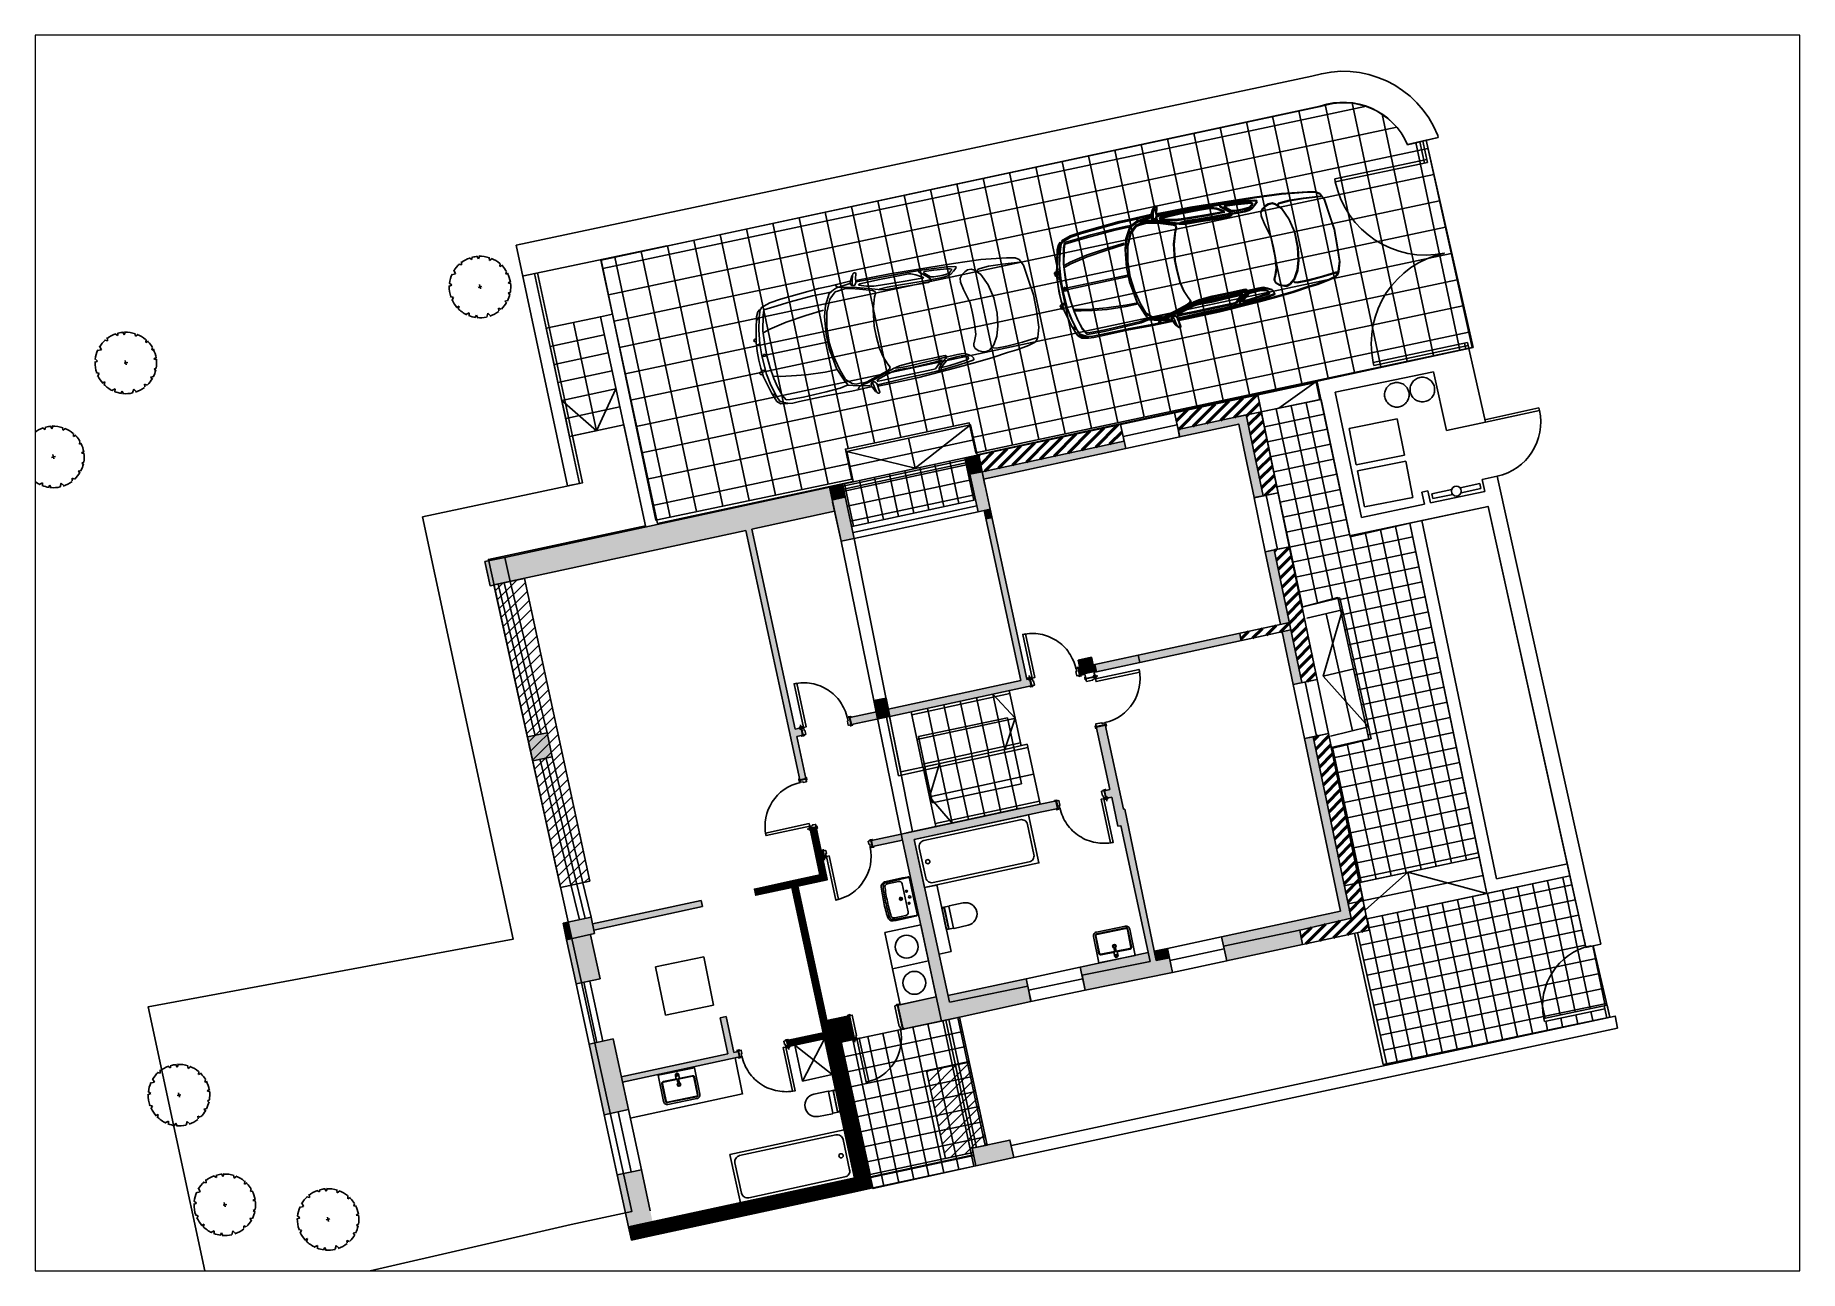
# Paper-space layout 'Layout1' of a CAD drawing. Header units: inches. Extents: x 0.1 to 28.7, y 0 to 20.1.
# The model-space entities are those that its viewports show. They can reach past a viewport. Long polylines and large blocks are cut down to what shows.
import ezdxf

# ---------------------------------------------------------------- set-up
doc = ezdxf.new("R2010")
doc.units = ezdxf.units.IN
doc.header["$MEASUREMENT"] = 0
doc.set_wipeout_variables(frame=1)
for name, pattern in [('DASHED2', [0.375, 0.25, -0.125]), ('HIDDEN2', [0.1875, 0.125, -0.0625]), ('NVB-DASHED#1', [1.5, 1, -0.5])]:
    doc.linetypes.add(name, pattern=pattern)
for name, color, linetype in [('_SanTap', 91, 'Continuous'), ('A-Concrete', 4, 'Continuous'), ('A-Dashed', 9, 'DASHED2'), ('A-Door', 9, 'Continuous'), ('a-doors', 1, 'Continuous'), ('a-doors architrave', 1, 'Continuous'), ('a-doors swing', 252, 'NVB-DASHED#1'), ('A-Flor-Strs', 8, 'Continuous'), ('A-Hatch Conc.', 141, 'Continuous'), ('A-Hatch Wall', 240, 'Continuous'), ('A-HATCH-01', 30, 'Continuous'), ('A-hatch-floor', 253, 'Continuous'), ('A-Ovhd', 9, 'HIDDEN2'), ('A-pfix', 12, 'Continuous'), ('A-view 3', 9, 'Continuous'), ('A-View 4', 8, 'Continuous'), ('A-Wall', 3, 'Continuous'), ('A-Wall Hatch', 252, 'Continuous'), ('A-Window', 12, 'Continuous')]:
    doc.layers.add(name, color=color, linetype=linetype)
doc.layers.add('a-doors origin', color=150, linetype='Continuous', plot=False)
doc.layers.add('blue', color=160, linetype='Continuous', lineweight=5)
pattern_1 = [(45, (0, 0), (-8.8388347648, 8.8388347648), [])]
pattern_2 = [(11.866, (18310790.007, 67593740.636), (-5.1405, 24.4658), []), (101.866, (18310790.007, 67593740.636), (-24.4658, -5.1405), [])]
pattern_3 = [(56.865764, (18310790.00663, 67593740.6362), (-0.104674032, 0.068325302), [])]

# ---------------------------------------------------------------- blocks, each defined once
blk = doc.blocks.new('Bath1')
blk.add_lwpolyline([(190, -80), (0, -80), (0, 0), (190, 0)], close=True)
blk.add_lwpolyline([(175, -75), (15, -75, -0.414214), (5, -65), (5, -15, -0.414214), (15, -5), (175, -5, -0.414214), (185, -15), (185, -65, -0.414214)], format="xyb", close=True)
blk.add_circle((176.1, -40), 3.44)
blk = doc.blocks.new('LAV-65')
at = {"color": 0}
for p, q in [((0.8, 32.5), (0.8, 62.1)), ((39.6, 63.2), (2.8, 64.1)), ((37.5, 60.7), (19, 60.7)), ((0.8, 32.5), (0.8, 2.9)), ((14, 32.5), (14, 55.7)), ((14, 32.5), (14, 9.3)), ((21.2, 32.5), (18, 32.5)), ((21.2, 32.5), (21.2, 35.6)), ((21.2, 32.5), (21.2, 29.3)), ((21.2, 32.5), (24.3, 32.5)), ((39.6, 1.8), (2.8, 0.9)), ((37.5, 4.3), (19, 4.3))]:
    blk.add_line(p, q, dxfattribs=at)
blk.add_lwpolyline([(0.2, 63), (0.2, 32.5), (0.2, 2, 0.270322), (1.8, 0, 0.012971), (41.3, 0, 0.351801), (48.6, 7.5, 0.023121), (49.7, 32.5, 0.023121), (48.6, 57.5, 0.351801), (41.3, 64.9, 0.012971), (1.8, 64.9, 0.270322)], format="xyb", close=True, dxfattribs=at)
for centre, radius in [((6.8, 32.5), 1.75), ((9.9, 42.5), 1.5), ((21.2, 32.5), 2.3), ((9.9, 22.5), 1.5)]:
    blk.add_circle(centre, radius, dxfattribs=at)
for centre, radius, start, end in [((2.8, 62.1), 2, 88.5836, 180), ((19, 55.7), 5, 90, 180), ((38, 55.8), 4.91, 20.305, 95.8759), ((39, 54.8), 8.41, 51.9374, 85.5914), ((-227.4, 33.3), 271.1, 359.8359, 5.134), ((37.3, 56.7), 8.31, 5.7358, 34.8602), ((-224.4, 33.3), 271.1, 359.8359, 5.134), ((-227.4, 31.7), 271.1, 354.866, 0.1641), ((-224.4, 31.7), 271.1, 354.866, 0.1641), ((2.8, 2.9), 2, 180, 271.4164), ((19, 9.3), 5, 180, 270), ((38, 9.2), 4.91, 264.1241, 339.695), ((39, 10.2), 8.41, 274.4086, 308.0626), ((37.3, 8.3), 8.31, 325.1398, 354.2642)]:
    blk.add_arc(centre, radius, start, end, dxfattribs=at)
blk = doc.blocks.new('*U107')
at = {"layer": 'a-doors'}
blk.add_lwpolyline([(85, 727), (85, 1), (41, 1), (41, 727)], close=True, dxfattribs=at)
for points in [[(49, -150, 0.414214), (51, -148), (51, -48, 0.414214), (49, -46), (39, -46), (39, -2, 0.414214), (37, 0), (7, 0), (7, -150), (49, -150)], [(761, -150, -0.414214), (759, -148), (759, -48, -0.414214), (761, -46), (771, -46), (771, -2, -0.414214), (773, 0), (803, 0), (803, -150), (761, -150)]]:
    blk.add_lwpolyline(points, format="xyb", dxfattribs=at)
blk.add_circle((41, 0), 1.5, dxfattribs=at)
at = {"layer": 'a-doors architrave'}
for points in [[(19, 14), (-19, 14, 0.414214), (-21, 12), (-21, 0), (-11, 0), (-11, 2), (-1, 2), (-1, 0), (21, 0), (21, 12, 0.414214)], [(790, 14), (828, 14, -0.414214), (830, 12), (830, 0), (820, 0), (820, 2), (810, 2), (810, 0), (788, 0), (788, 12, -0.414214)], [(19, -164), (-19, -164, -0.414214), (-21, -162), (-21, -150), (-11, -150), (-11, -152), (-1, -152), (-1, -150), (21, -150), (21, -162, -0.414214)], [(790, -164), (828, -164, 0.414214), (830, -162), (830, -150), (820, -150), (820, -152), (810, -152), (810, -150), (788, -150), (788, -162, 0.414214)]]:
    blk.add_lwpolyline(points, format="xyb", close=True, dxfattribs=at)
at = {"layer": 'a-doors origin'}
for p, q in [((48, 0), (-52, 0)), ((0, 50), (0, -50)), ((0, 0), (0, -150)), ((810, 0), (810, -150))]:
    blk.add_line(p, q, dxfattribs=at)
blk.add_circle((0, 0), 25, dxfattribs=at)
at = {"layer": 'a-doors swing'}
blk.add_arc((42, 0), 726, 360, 90, dxfattribs=at)
blk = doc.blocks.new('*U108')
at = {"layer": 'a-doors'}
blk.add_lwpolyline([(85, 727), (85, 1), (41, 1), (41, 727)], close=True, dxfattribs=at)
for points in [[(49, -120, 0.414214), (51, -118), (51, -48, 0.414214), (49, -46), (39, -46), (39, -2, 0.414214), (37, 0), (7, 0), (7, -120), (49, -120)], [(761, -120, -0.414214), (759, -118), (759, -48, -0.414214), (761, -46), (771, -46), (771, -2, -0.414214), (773, 0), (803, 0), (803, -120), (761, -120)]]:
    blk.add_lwpolyline(points, format="xyb", dxfattribs=at)
blk.add_circle((41, 0), 1.5, dxfattribs=at)
at = {"layer": 'a-doors architrave'}
for points in [[(19, 14), (-19, 14, 0.414214), (-21, 12), (-21, 0), (-11, 0), (-11, 2), (-1, 2), (-1, 0), (21, 0), (21, 12, 0.414214)], [(790, 14), (828, 14, -0.414214), (830, 12), (830, 0), (820, 0), (820, 2), (810, 2), (810, 0), (788, 0), (788, 12, -0.414214)], [(19, -134), (-19, -134, -0.414214), (-21, -132), (-21, -120), (-11, -120), (-11, -122), (-1, -122), (-1, -120), (21, -120), (21, -132, -0.414214)], [(790, -134), (828, -134, 0.414214), (830, -132), (830, -120), (820, -120), (820, -122), (810, -122), (810, -120), (788, -120), (788, -132, 0.414214)]]:
    blk.add_lwpolyline(points, format="xyb", close=True, dxfattribs=at)
at = {"layer": 'a-doors origin'}
for p, q in [((48, 0), (-52, 0)), ((0, 50), (0, -50)), ((0, 0), (0, -120)), ((810, 0), (810, -120))]:
    blk.add_line(p, q, dxfattribs=at)
blk.add_circle((0, 0), 25, dxfattribs=at)
at = {"layer": 'a-doors swing'}
blk.add_arc((42, 0), 726, 360, 90, dxfattribs=at)
blk = doc.blocks.new('*U109')
at = {"layer": 'a-doors'}
blk.add_lwpolyline([(85, 727), (85, 1), (41, 1), (41, 727)], close=True, dxfattribs=at)
for points in [[(49, -124, 0.414214), (51, -122), (51, -48, 0.414214), (49, -46), (39, -46), (39, -2, 0.414214), (37, 0), (7, 0), (7, -124), (49, -124)], [(761, -124, -0.414214), (759, -122), (759, -48, -0.414214), (761, -46), (771, -46), (771, -2, -0.414214), (773, 0), (803, 0), (803, -124), (761, -124)]]:
    blk.add_lwpolyline(points, format="xyb", dxfattribs=at)
blk.add_circle((41, 0), 1.5, dxfattribs=at)
at = {"layer": 'a-doors architrave'}
for points in [[(19, 14), (-19, 14, 0.414214), (-21, 12), (-21, 0), (-11, 0), (-11, 2), (-1, 2), (-1, 0), (21, 0), (21, 12, 0.414214)], [(790, 14), (828, 14, -0.414214), (830, 12), (830, 0), (820, 0), (820, 2), (810, 2), (810, 0), (788, 0), (788, 12, -0.414214)], [(19, -138), (-19, -138, -0.414214), (-21, -136), (-21, -124), (-11, -124), (-11, -126), (-1, -126), (-1, -124), (21, -124), (21, -136, -0.414214)], [(790, -138), (828, -138, 0.414214), (830, -136), (830, -124), (820, -124), (820, -126), (810, -126), (810, -124), (788, -124), (788, -136, 0.414214)]]:
    blk.add_lwpolyline(points, format="xyb", close=True, dxfattribs=at)
at = {"layer": 'a-doors origin'}
for p, q in [((48, 0), (-52, 0)), ((0, 50), (0, -50)), ((0, 0), (0, -124)), ((810, 0), (810, -124))]:
    blk.add_line(p, q, dxfattribs=at)
blk.add_circle((0, 0), 25, dxfattribs=at)
at = {"layer": 'a-doors swing'}
blk.add_arc((42, 0), 726, 360, 90, dxfattribs=at)
blk = doc.blocks.new('*U110')
at = {"layer": 'a-doors'}
blk.add_lwpolyline([(85, 727), (85, 1), (41, 1), (41, 727)], close=True, dxfattribs=at)
for points in [[(49, -120, 0.414214), (51, -118), (51, -48, 0.414214), (49, -46), (39, -46), (39, -2, 0.414214), (37, 0), (7, 0), (7, -120), (49, -120)], [(761, -120, -0.414214), (759, -118), (759, -48, -0.414214), (761, -46), (771, -46), (771, -2, -0.414214), (773, 0), (803, 0), (803, -120), (761, -120)]]:
    blk.add_lwpolyline(points, format="xyb", dxfattribs=at)
blk.add_circle((41, 0), 1.5, dxfattribs=at)
at = {"layer": 'a-doors architrave'}
for points in [[(19, 14), (-19, 14, 0.414214), (-21, 12), (-21, 0), (-11, 0), (-11, 2), (-1, 2), (-1, 0), (21, 0), (21, 12, 0.414214)], [(790, 14), (828, 14, -0.414214), (830, 12), (830, 0), (820, 0), (820, 2), (810, 2), (810, 0), (788, 0), (788, 12, -0.414214)], [(19, -134), (-19, -134, -0.414214), (-21, -132), (-21, -120), (-11, -120), (-11, -122), (-1, -122), (-1, -120), (21, -120), (21, -132, -0.414214)], [(790, -134), (828, -134, 0.414214), (830, -132), (830, -120), (820, -120), (820, -122), (810, -122), (810, -120), (788, -120), (788, -132, 0.414214)]]:
    blk.add_lwpolyline(points, format="xyb", close=True, dxfattribs=at)
at = {"layer": 'a-doors origin'}
for p, q in [((48, 0), (-52, 0)), ((0, 50), (0, -50)), ((0, 0), (0, -120)), ((810, 0), (810, -120))]:
    blk.add_line(p, q, dxfattribs=at)
blk.add_circle((0, 0), 25, dxfattribs=at)
at = {"layer": 'a-doors swing'}
blk.add_arc((42, 0), 726, 360, 90, dxfattribs=at)
blk = doc.blocks.new('*U111')
at = {"layer": 'a-doors'}
blk.add_lwpolyline([(85, 727), (85, 1), (41, 1), (41, 727)], close=True, dxfattribs=at)
for points in [[(49, -100, 0.414214), (51, -98), (51, -48, 0.414214), (49, -46), (39, -46), (39, -2, 0.414214), (37, 0), (7, 0), (7, -100), (49, -100)], [(761, -100, -0.414214), (759, -98), (759, -48, -0.414214), (761, -46), (771, -46), (771, -2, -0.414214), (773, 0), (803, 0), (803, -100), (761, -100)]]:
    blk.add_lwpolyline(points, format="xyb", dxfattribs=at)
blk.add_circle((41, 0), 1.5, dxfattribs=at)
at = {"layer": 'a-doors architrave'}
for points in [[(19, 14), (-19, 14, 0.414214), (-21, 12), (-21, 0), (-11, 0), (-11, 2), (-1, 2), (-1, 0), (21, 0), (21, 12, 0.414214)], [(790, 14), (828, 14, -0.414214), (830, 12), (830, 0), (820, 0), (820, 2), (810, 2), (810, 0), (788, 0), (788, 12, -0.414214)], [(19, -114), (-19, -114, -0.414214), (-21, -112), (-21, -100), (-11, -100), (-11, -102), (-1, -102), (-1, -100), (21, -100), (21, -112, -0.414214)], [(790, -114), (828, -114, 0.414214), (830, -112), (830, -100), (820, -100), (820, -102), (810, -102), (810, -100), (788, -100), (788, -112, 0.414214)]]:
    blk.add_lwpolyline(points, format="xyb", close=True, dxfattribs=at)
at = {"layer": 'a-doors origin'}
for p, q in [((48, 0), (-52, 0)), ((0, 50), (0, -50)), ((0, 0), (0, -100)), ((810, 0), (810, -100))]:
    blk.add_line(p, q, dxfattribs=at)
blk.add_circle((0, 0), 25, dxfattribs=at)
at = {"layer": 'a-doors swing'}
blk.add_arc((42, 0), 726, 360, 90, dxfattribs=at)
blk = doc.blocks.new('*U112')
at = {"layer": 'a-doors'}
blk.add_lwpolyline([(725, 727), (725, 1), (769, 1), (769, 727)], close=True, dxfattribs=at)
for points in [[(49, -100, 0.414214), (51, -98), (51, -48, 0.414214), (49, -46), (39, -46), (39, -2, 0.414214), (37, 0), (7, 0), (7, -100), (49, -100)], [(761, -100, -0.414214), (759, -98), (759, -48, -0.414214), (761, -46), (771, -46), (771, -2, -0.414214), (773, 0), (803, 0), (803, -100), (761, -100)]]:
    blk.add_lwpolyline(points, format="xyb", dxfattribs=at)
blk.add_circle((769, 0), 1.5, dxfattribs=at)
at = {"layer": 'a-doors architrave'}
for points in [[(20, 14), (-18, 14, 0.414214), (-20, 12), (-20, 0), (-10, 0), (-10, 2), (0, 2), (0, 0), (22, 0), (22, 12, 0.414214)], [(790, 14), (828, 14, -0.414214), (830, 12), (830, 0), (820, 0), (820, 2), (810, 2), (810, 0), (788, 0), (788, 12, -0.414214)], [(20, -114), (-18, -114, -0.414214), (-20, -112), (-20, -100), (-10, -100), (-10, -102), (0, -102), (0, -100), (22, -100), (22, -112, -0.414214)], [(790, -114), (828, -114, 0.414214), (830, -112), (830, -100), (820, -100), (820, -102), (810, -102), (810, -100), (788, -100), (788, -112, 0.414214)]]:
    blk.add_lwpolyline(points, format="xyb", close=True, dxfattribs=at)
at = {"layer": 'a-doors origin'}
for p, q in [((0, 0), (0, -100)), ((762, 0), (862, 0)), ((810, 50), (810, -50)), ((810, 0), (810, -100))]:
    blk.add_line(p, q, dxfattribs=at)
blk.add_circle((810, 0), 25, dxfattribs=at)
at = {"layer": 'a-doors swing'}
blk.add_arc((768, 0), 726, 90, 180, dxfattribs=at)
blk = doc.blocks.new('WCC-DVC')
at = {"color": 0, "linetype": 'ByBlock'}
blk.add_wipeout([(127, 187), (124, 186), (122, 185), (120, 182), (7, 183), (2, 181), (0, 176), (0, -176), (2, -181), (7, -183), (120, -182), (122, -185), (124, -186), (127, -187), (360, -185), (378, -184), (396, -181), (414, -177), (431, -171), (447, -163), (463, -154), (477, -143), (491, -131), (503, -117), (514, -103), (523, -87), (531, -71), (537, -54), (541, -36), (544, -18), (545, 0), (544, 18), (541, 36), (537, 54), (531, 71), (523, 87), (514, 103), (503, 117), (491, 131), (477, 143), (463, 154), (447, 163), (431, 171), (414, 177), (396, 181), (378, 184), (360, 185)], dxfattribs=at)
blk.add_line((45, -173), (45, 173), dxfattribs=at)
blk.add_lwpolyline([(120, 182), (7, 183, 0.41586), (0, 176), (0, -176, 0.41586), (7, -183), (120, -182)], format="xyb", dxfattribs=at)
at = {"color": 0, "linetype": 'ByBlock', "flags": 128}
blk.add_lwpolyline([(0, -173), (30, -173, 0.414214), (40, -163), (40, 163, 0.414214), (30, 173), (0, 173)], format="xyb", dxfattribs=at)
blk.add_lwpolyline([(127, -187), (360, -185, 0.999901), (360, 185), (127, 187, 0.416345), (120, 180), (120, -180, 0.416345)], format="xyb", close=True, dxfattribs=at)
blk = doc.blocks.new('*U33')
at = {"color": 0, "linetype": 'ByBlock'}
for p, q in [((-2, 0), (2, 0)), ((0, -2), (0, 2))]:
    blk.add_line(p, q, dxfattribs=at)
blk.add_wipeout([(-29, 4), (-28, 7), (-27, 11), (-25, 14), (-23, 17), (-20, 20), (-18, 22), (-14, 24), (-11, 26), (-8, 27), (-4, 28), (0, 28), (41, 28), (44, 28), (48, 27), (51, 26), (54, 24), (57, 22), (57, 22), (60, 20), (62, 17), (64, 14), (65, 12), (109, 12), (111, 12), (113, 12), (114, 12), (115, 11), (116, 10), (117, 9), (118, 8), (118, 6), (119, 5), (119, 3), (119, 2), (119, 0), (119, -2), (119, -3), (119, -5), (118, -6), (118, -8), (117, -9), (116, -10), (115, -11), (114, -12), (113, -12), (111, -12), (109, -13), (65, -13), (64, -14), (62, -17), (60, -20), (57, -22), (57, -22), (54, -24), (51, -26), (48, -27), (44, -28), (41, -28), (0, -28), (-4, -28), (-8, -27), (-11, -26), (-14, -24), (-18, -22), (-20, -20), (-23, -17), (-25, -14), (-27, -11), (-28, -7), (-29, -4), (-29, 0)], dxfattribs=at)
for p, q in [((2, 0), (-2, 0)), ((0, -2), (0, 2))]:
    blk.add_line(p, q, dxfattribs=at)
at = {"color": 0, "linetype": 'ByBlock', "flags": 128}
for points in [[(9, 28), (0, 28), (-4, 28), (-8, 27), (-11, 26), (-14, 24), (-18, 22), (-20, 20), (-23, 17), (-25, 14), (-27, 11), (-28, 7), (-29, 4), (-29, 0), (-29, -4), (-28, -7), (-27, -11), (-25, -14), (-23, -17), (-20, -20), (-18, -22), (-14, -24), (-11, -26), (-8, -27), (-4, -28), (0, -28), (9, -28)], [(39, 28), (10, 28), (6, 28), (2, 27), (-1, 26), (-4, 24), (-7, 22), (-10, 20), (-12, 17), (-14, 14), (-16, 11), (-17, 7), (-17, 4), (-18, 0), (-17, -4), (-17, -7), (-16, -11), (-14, -14), (-12, -17), (-10, -20), (-7, -22), (-4, -24), (-1, -26), (2, -27), (6, -28), (10, -28), (39, -28)], [(39, -28), (36, -28), (32, -27), (29, -26), (26, -24), (23, -22), (20, -20), (18, -17), (16, -14), (14, -11), (13, -7), (12, -4), (12, 0), (12, 4), (13, 7), (14, 11), (16, 14), (18, 17), (20, 20), (23, 22), (26, 24), (29, 26), (32, 27), (36, 28), (39, 28)]]:
    blk.add_lwpolyline(points, dxfattribs=at)
blk.add_lwpolyline([(68, 4), (67, 7), (66, 11), (64, 14), (62, 17), (60, 20), (57, 22), (57, 22), (54, 24), (51, 26), (48, 27), (44, 28), (41, 28), (37, 28), (34, 27), (31, 26), (27, 24), (24, 22), (24, 22), (22, 20), (19, 17), (18, 14), (16, 11), (15, 7), (14, 4), (14, 0), (14, -4), (15, -7), (16, -11), (18, -14), (19, -17), (22, -20), (24, -22), (24, -22), (27, -24), (31, -26), (34, -27), (37, -28), (41, -28), (44, -28), (48, -27), (51, -26), (54, -24), (57, -22), (57, -22), (60, -20), (62, -17), (64, -14), (66, -11), (67, -7), (68, -4), (68, 0)], close=True, dxfattribs=at)
at = {"color": 0, "linetype": 'ByBlock'}
blk.add_lwpolyline([(65, 12), (109, 12), (111, 12), (113, 12), (114, 12), (115, 11), (116, 10), (117, 9), (118, 8), (118, 6), (119, 5), (119, 3), (119, 2), (119, 0), (119, -2), (119, -3), (119, -5), (118, -6), (118, -8), (117, -9), (116, -10), (115, -11), (114, -12), (113, -12), (111, -12), (109, -13), (65, -13)], dxfattribs=at)
blk = doc.blocks.new('la6050ac')
at = {"color": 0, "linetype": 'ByBlock'}
blk.add_wipeout([(5, -300), (445, -300), (457, -299), (468, -295), (478, -290), (487, -282), (495, -273), (500, -263), (504, -252), (505, -240), (505, 240), (504, 252), (500, 263), (495, 273), (487, 282), (478, 290), (468, 295), (457, 299), (445, 300), (5, 300)], dxfattribs=at)
blk.add_lwpolyline([(5, -300), (445, -300, 0.414214), (505, -240), (505, 240, 0.414214), (445, 300), (5, 300)], format="xyb", close=True, dxfattribs=at)
at = {"color": 0, "linetype": 'ByBlock', "flags": 128}
for points in [[(125, 240), (125, -240, 0.414214), (155, -270), (445, -270, 0.414214), (475, -240), (475, 240, 0.414214), (445, 270), (155, 270, 0.414214)], [(135, 240), (135, -240, 0.414214), (155, -260), (445, -260, 0.414214), (465, -240), (465, 240, 0.414214), (445, 260), (155, 260, 0.414214)]]:
    blk.add_lwpolyline(points, format="xyb", close=True, dxfattribs=at)
at = {"color": 0, "linetype": 'ByBlock'}
for radius in [30, 20]:
    blk.add_circle((220, 0), radius, dxfattribs=at)
at = {"layer": '_SanTap'}
blk.add_blockref('*U33', (65, 0), dxfattribs=at)
blk = doc.blocks.new('CHDE03PL')
at = {"color": 0, "linetype": 'ByBlock'}
for points in [[(-1.811, -0.863), (-2.371, -0.853), (-3.423, -0.802), (-3.866, -0.771), (-4.284, -0.71), (-4.418, -0.679), (-4.476, -0.639), (-4.526, -0.537), (-4.56, -0.261), (-4.585, -0.027), (-4.577, 0.229), (-4.56, 0.504), (-4.51, 0.657), (-4.476, 0.708), (-4.451, 0.729), (-4.334, 0.759), (-4.134, 0.79), (-3.975, 0.8), (-3.724, 0.831), (-3.432, 0.851), (-3.081, 0.871), (-2.479, 0.892), (-1.936, 0.892), (-1.802, 0.892)], [(-1.801, 0.869), (-2.061, 0.864), (-2.336, 0.86), (-2.575, 0.86), (-2.786, 0.856), (-2.932, 0.847), (-3.147, 0.834), (-3.322, 0.816), (-3.414, 0.803), (-3.418, 0.795), (-3.414, 0.769), (-3.39, 0.729), (-3.325, 0.69), (-3.265, 0.664), (-3.172, 0.66), (-3.029, 0.664), (-2.99, 0.66), (-2.825, 0.668), (-2.583, 0.673), (-2.429, 0.677), (-2.268, 0.677), (-2.193, 0.673), (-2.143, 0.668)], [(-1.476, 0.873), (-1.501, 0.843), (-1.54, 0.821), (-1.636, 0.808), (-1.786, 0.769), (-1.943, 0.721), (-2.047, 0.686), (-2.111, 0.664), (-2.215, 0.646), (-2.418, 0.633), (-2.768, 0.633), (-2.943, 0.633), (-2.979, 0.638), (-2.993, 0.651), (-3, 0.673), (-2.965, 0.69), (-2.879, 0.76), (-2.836, 0.821), (-2.829, 0.851), (-2.832, 0.869)], [(-1.759, 0.978), (-1.743, 0.967), (-1.728, 0.935), (-1.709, 0.896), (-1.696, 0.867), (-1.699, 0.84), (-1.708, 0.822), (-1.725, 0.811), (-1.744, 0.807), (-1.758, 0.809), (-1.773, 0.824), (-1.786, 0.84), (-1.793, 0.859), (-1.795, 0.878), (-1.803, 0.931), (-1.812, 0.993), (-1.809, 1.003), (-1.803, 1.007), (-1.791, 1.006), (-1.779, 1.004), (-1.766, 0.993), (-1.762, 0.983), (-1.754, 0.958), (-1.739, 0.886), (-1.729, 0.835), (-1.728, 0.812)], [(-1.685, 0.882), (-1.368, 0.882), (-0.975, 0.871), (-0.499, 0.871), (-0.39, 0.871), (-0.307, 0.861), (-0.198, 0.841), (-0.14, 0.79), (-0.085, 0.638), (-0.041, 0.463), (-0.014, 0.356), (-0.003, 0.208), (0.003, 0.074), (-0.003, -0.074), (-0.014, -0.215), (-0.058, -0.416), (-0.107, -0.624), (-0.146, -0.698), (-0.184, -0.731)], [(-3.755, 0.66), (-3.771, 0.679), (-3.814, 0.693), (-3.986, 0.699), (-4.25, 0.686), (-4.487, 0.666)], [(-3.474, 0.535), (-3.464, 0.581), (-3.474, 0.627), (-3.523, 0.673), (-3.598, 0.706), (-3.641, 0.712), (-3.695, 0.699), (-3.781, 0.633), (-3.862, 0.502), (-3.911, 0.344), (-3.943, 0.14), (-3.943, -0.117), (-3.9, -0.341), (-3.819, -0.532), (-3.733, -0.624), (-3.684, -0.65), (-3.62, -0.65), (-3.571, -0.63), (-3.512, -0.591), (-3.474, -0.545), (-3.469, -0.479), (-3.49, -0.354), (-3.55, -0.117), (-3.555, 0.054), (-3.55, 0.225), (-3.534, 0.403), (-3.48, 0.535)], [(-2.882, 0.816), (-3.015, 0.808), (-3.157, 0.795), (-3.257, 0.782), (-3.322, 0.777), (-3.336, 0.764), (-3.336, 0.742), (-3.282, 0.707), (-3.225, 0.694), (-3.154, 0.694), (-3.047, 0.699), (-3.011, 0.703), (-2.972, 0.729), (-2.911, 0.777), (-2.875, 0.816)], [(-2.775, 0.816), (-2.811, 0.782), (-2.865, 0.729), (-2.918, 0.699), (-2.89, 0.694), (-2.804, 0.703), (-2.572, 0.707), (-2.415, 0.712), (-2.265, 0.707), (-2.147, 0.703), (-2.079, 0.712), (-1.972, 0.742), (-1.822, 0.786), (-1.808, 0.812), (-1.822, 0.816), (-1.883, 0.816), (-2.083, 0.816), (-2.44, 0.816), (-2.679, 0.816), (-2.775, 0.816)], [(-1.574, 0.792), (-1.643, 0.785), (-1.75, 0.754), (-1.864, 0.723), (-1.996, 0.685), (-2.04, 0.662), (-2.059, 0.631), (-2.034, 0.577), (-1.983, 0.447), (-1.952, 0.301), (-1.945, 0.085), (-1.945, -0.076), (-1.983, -0.33), (-2.053, -0.537), (-2.078, -0.591), (-2.078, -0.622), (-2.04, -0.645), (-1.838, -0.714), (-1.7, -0.752), (-1.599, -0.768), (-1.499, -0.76), (-1.442, -0.752), (-1.335, -0.652), (-1.241, -0.46), (-1.19, -0.222), (-1.177, 0.032), (-1.196, 0.262), (-1.247, 0.493), (-1.31, 0.677), (-1.398, 0.762), (-1.461, 0.785), (-1.53, 0.785), (-1.562, 0.785)], [(-1.706, -0.837), (-1.568, -0.822), (-1.48, -0.814), (-1.423, -0.791), (-1.341, -0.745), (-1.241, -0.568), (-1.19, -0.399), (-1.152, -0.107), (-1.152, 0.132), (-1.177, 0.285), (-1.203, 0.47), (-1.285, 0.685), (-1.329, 0.777), (-1.41, 0.8), (-1.53, 0.831), (-1.675, 0.854)], [(-0.245, 0.711), (-0.201, 0.564), (-0.173, 0.416), (-0.151, 0.235), (-0.14, 0.034), (-0.146, -0.154), (-0.162, -0.376), (-0.217, -0.63), (-0.25, -0.711), (-0.415, -0.725), (-0.695, -0.745), (-1.069, -0.765), (-1.294, -0.765), (-1.36, -0.765)], [(-0.25, 0.718), (-0.294, 0.799), (-0.36, 0.805), (-0.58, 0.812), (-0.959, 0.805), (-1.195, 0.799), (-1.332, 0.772)], [(-0.31, 0.859), (-0.25, 0.832), (-0.19, 0.799), (-0.157, 0.718), (-0.101, 0.51), (-0.069, 0.322), (-0.058, 0.013), (-0.069, -0.181), (-0.096, -0.403), (-0.146, -0.604), (-0.19, -0.725), (-0.223, -0.745)], [(-0.101, 0.664), (-0.14, 0.685)], [(-0.169, 0.378), (-0.282, 0.404), (-0.459, 0.436), (-0.7, 0.469), (-1.01, 0.489), (-1.214, 0.489)], [(0.008, 0.266), (0.024, 0.272), (0.035, 0.292), (0.024, 0.306), (0.008, 0.319)], [(-0.148, 0.018), (-1.144, 0.018)], [(-0.079, 0.032), (-0.107, 0.032), (-0.118, 0.032), (-0.118, 0.012), (-0.112, -0.001), (-0.096, -0.001), (-0.079, 0.012), (-0.079, 0.025)], [(-0.019, 0.249), (-0.063, 0.255)], [(-0.025, -0.174), (-0.058, -0.181)], [(-0.019, -0.275), (0.003, -0.268), (0.014, -0.255), (0.014, -0.241), (0.003, -0.235), (-0.014, -0.228)], [(-0.168, -0.349), (-0.277, -0.382), (-0.558, -0.436), (-0.898, -0.476), (-1.195, -0.503)], [(-0.101, -0.57), (-0.14, -0.604)], [(-3.771, -0.604), (-3.781, -0.624), (-3.825, -0.63), (-3.97, -0.637), (-4.196, -0.624), (-4.482, -0.597)], [(-1.81, -0.839), (-2.2, -0.83), (-2.619, -0.816), (-2.921, -0.803), (-3.302, -0.77), (-3.419, -0.752), (-3.45, -0.738), (-3.442, -0.719), (-3.397, -0.678), (-3.34, -0.637), (-3.287, -0.623), (-3.219, -0.613), (-2.913, -0.623), (-2.505, -0.641), (-2.283, -0.65), (-2.196, -0.646), (-2.15, -0.646)], [(-1.463, -0.867), (-1.497, -0.816), (-1.587, -0.798), (-1.795, -0.752), (-2.037, -0.673), (-2.135, -0.641), (-2.237, -0.618), (-2.528, -0.604), (-2.758, -0.59), (-2.951, -0.586), (-3, -0.604), (-3.008, -0.627), (-2.977, -0.66), (-2.894, -0.733), (-2.841, -0.779), (-2.838, -0.803), (-2.834, -0.821)], [(-1.774, -0.957), (-1.761, -0.947), (-1.724, -0.878), (-1.711, -0.849), (-1.712, -0.83), (-1.717, -0.808), (-1.727, -0.798), (-1.747, -0.791), (-1.766, -0.788), (-1.779, -0.794), (-1.789, -0.808), (-1.801, -0.83), (-1.808, -0.86), (-1.811, -0.886), (-1.817, -0.914), (-1.831, -0.949), (-1.836, -0.973), (-1.831, -0.983), (-1.824, -0.988), (-1.813, -0.988), (-1.795, -0.986), (-1.788, -0.98), (-1.773, -0.952), (-1.753, -0.88), (-1.734, -0.796)], [(-0.207, -0.751), (-0.365, -0.802), (-0.549, -0.823), (-1.192, -0.863), (-1.376, -0.863), (-1.71, -0.874)]]:
    blk.add_lwpolyline(points, dxfattribs=at)
for points in [[(-3.011, -0.668), (-2.955, -0.716), (-2.919, -0.754), (-2.915, -0.766), (-2.929, -0.77), (-3.086, -0.758), (-3.296, -0.738), (-3.351, -0.728), (-3.368, -0.718), (-3.371, -0.706), (-3.353, -0.69), (-3.312, -0.658), (-3.255, -0.652), (-3.195, -0.65), (-3.065, -0.656), (-3.027, -0.662)], [(-2.9, -0.674), (-2.59, -0.684), (-2.358, -0.694), (-2.185, -0.702), (-2.079, -0.709), (-1.961, -0.737), (-1.835, -0.779), (-1.843, -0.789), (-1.861, -0.796), (-2.188, -0.8), (-2.504, -0.793), (-2.671, -0.789), (-2.708, -0.779), (-2.782, -0.751), (-2.88, -0.691)]]:
    blk.add_lwpolyline(points, close=True, dxfattribs=at)
blk = doc.blocks.new('Arpls036')
at = {"color": 0, "linetype": 'ByBlock'}
for p, q in [((-0.39, 0.319), (-0.375, 0.26)), ((-0.231, 0.397), (-0.28, 0.422)), ((-0.243, 0.444), (-0.231, 0.397)), ((-0.118, 0.494), (-0.078, 0.459)), ((-0.078, 0.459), (-0.051, 0.506)), ((0.116, 0.497), (0.126, 0.442)), ((0.126, 0.442), (0.169, 0.474)), ((0.293, 0.414), (0.293, 0.342)), ((0.293, 0.342), (0.356, 0.359)), ((-0.435, 0.152), (-0.487, 0.142)), ((-0.468, 0.185), (-0.435, 0.152)), ((-0.375, 0.26), (-0.427, 0.272)), ((-0.033, 0), (0.039, 0)), ((0, 0.03), (0, -0.032)), ((0.435, 0.26), (0.416, 0.217)), ((0.416, 0.217), (0.47, 0.207)), ((0.5, 0.075), (0.465, 0.035)), ((0.465, 0.035), (0.505, 0.023)), ((-0.445, -0.035), (-0.502, -0.075)), ((-0.5, -0.005), (-0.445, -0.035)), ((-0.442, -0.219), (-0.4, -0.224)), ((-0.4, -0.224), (-0.425, -0.259)), ((0.44, -0.244), (0.391, -0.242)), ((0.391, -0.242), (0.411, -0.291)), ((0.503, -0.057), (0.453, -0.072)), ((0.453, -0.072), (0.5, -0.104)), ((-0.31, -0.346), (-0.345, -0.369)), ((-0.31, -0.394), (-0.31, -0.346)), ((-0.193, -0.429), (-0.228, -0.454)), ((-0.186, -0.466), (-0.193, -0.429)), ((-0.031, -0.461), (-0.048, -0.491)), ((-0.016, -0.508), (-0.031, -0.461)), ((0.151, -0.474), (0.116, -0.456)), ((0.116, -0.456), (0.116, -0.496)), ((0.306, -0.401), (0.256, -0.386)), ((0.256, -0.386), (0.268, -0.436))]:
    blk.add_line(p, q, dxfattribs=at)
for start, end in [(122.0792, 142.2114), (102.4305, 119.3539), (76.0941, 96.6598), (52.951, 71.3294), (29.4496, 46.7063), (162.8437, 180.2586), (146.2783, 159.7706), (7.4477, 25.7634), (352.5819, 2.0403), (186.2638, 205.3216), (212.0122, 227.5409), (307.8333, 326.2915), (329.6062, 350.2629), (230.9441, 244.8696), (248.2959, 265.0086), (267.3187, 284.2737), (288.2629, 301.0766)]:
    blk.add_arc((0, 0), 0.5, start, end, dxfattribs=at)
blk = doc.blocks.new('*U113')
at = {"layer": 'a-doors'}
blk.add_lwpolyline([(725, 727), (725, 1), (769, 1), (769, 727)], close=True, dxfattribs=at)
for points in [[(49, -388, 0.414214), (51, -386), (51, -48, 0.414214), (49, -46), (39, -46), (39, -2, 0.414214), (37, 0), (7, 0), (7, -388), (49, -388)], [(761, -388, -0.414214), (759, -386), (759, -48, -0.414214), (761, -46), (771, -46), (771, -2, -0.414214), (773, 0), (803, 0), (803, -388), (761, -388)]]:
    blk.add_lwpolyline(points, format="xyb", dxfattribs=at)
blk.add_circle((769, 0), 1.5, dxfattribs=at)
at = {"layer": 'a-doors architrave'}
for points in [[(20, 14), (-18, 14, 0.414214), (-20, 12), (-20, 0), (-10, 0), (-10, 2), (0, 2), (0, 0), (22, 0), (22, 12, 0.414214)], [(790, 14), (828, 14, -0.414214), (830, 12), (830, 0), (820, 0), (820, 2), (810, 2), (810, 0), (788, 0), (788, 12, -0.414214)], [(20, -402), (-18, -402, -0.414214), (-20, -400), (-20, -388), (-10, -388), (-10, -390), (0, -390), (0, -388), (22, -388), (22, -400, -0.414214)], [(790, -402), (828, -402, 0.414214), (830, -400), (830, -388), (820, -388), (820, -390), (810, -390), (810, -388), (788, -388), (788, -400, 0.414214)]]:
    blk.add_lwpolyline(points, format="xyb", close=True, dxfattribs=at)
at = {"layer": 'a-doors origin'}
for p, q in [((0, 0), (0, -388)), ((762, 0), (862, 0)), ((810, 50), (810, -50)), ((810, 0), (810, -388))]:
    blk.add_line(p, q, dxfattribs=at)
blk.add_circle((810, 0), 25, dxfattribs=at)
at = {"layer": 'a-doors swing'}
blk.add_arc((768, 0), 726, 90, 180, dxfattribs=at)

msp = doc.modelspace()

# ---------------------------------------------------------------- hatches: boundary and pattern name
at = {"layer": 'A-Hatch Conc.'}
h = msp.add_hatch(color=256, dxfattribs=at)
h.dxf.hatch_style = 1
h.paths.add_polyline_path([(18310171.1, 67594435.8), (18310161.1, 67594433.8), (18310151.2, 67594431.6), (18310156.6, 67594404.6), (18310176.8, 67594408.7)])
h = msp.add_hatch(color=256, dxfattribs=at)
h.dxf.hatch_style = 1
h.paths.add_polyline_path([(18309949.3, 67594388.2), (18309928.3, 67594383.7), (18309933, 67594361.7), (18309954, 67594366.4)])
h = msp.add_hatch(color=256, dxfattribs=at)
h.dxf.hatch_style = 1
h.paths.add_polyline_path([(18309954.5, 67594366.5), (18309933, 67594361.7), (18309947.3, 67594295.6), (18309968.8, 67594300.3)])
h = msp.add_hatch(color=256, dxfattribs=at)
h.dxf.hatch_style = 1
h.paths.add_polyline_path([(18309368.2, 67594262.8), (18309400.8, 67594269.4), (18309409.3, 67594230.3), (18309376.7, 67594223.2)])
h = msp.add_hatch(color=256, dxfattribs=at)
h.dxf.hatch_style = 1
h.paths.add_polyline_path([(18310020.4, 67594040.6), (18310000.4, 67594036.6), (18310006.6, 67594006.6), (18310026.3, 67594010.8)])
h = msp.add_hatch(color=256, dxfattribs=at)
h.dxf.hatch_style = 1
h.paths.add_polyline_path([(18309437.5, 67593977.4), (18309446.1, 67593938.3), (18309446.1, 67593938.3), (18309477.6, 67593945), (18309469.4, 67593984.1)])
h = msp.add_hatch(color=256, dxfattribs=at)
h.dxf.hatch_style = 1
h.paths.add_polyline_path([(18309503.8, 67593676.2), (18309495.7, 67593674.4), (18309501, 67593647.3), (18309509.7, 67593649.3)])
h = msp.add_hatch(color=256, dxfattribs=at)
h.dxf.hatch_style = 1
h.paths.add_polyline_path([(18309541.2, 67593684.4), (18309503.8, 67593676.2), (18309509.7, 67593649.3), (18309546.3, 67593657.7)])
h = msp.add_hatch(color=256, dxfattribs=at)
h.dxf.hatch_style = 1
h.paths.add_polyline_path([(18310221.9, 67593321.7), (18310160.4, 67593308.4), (18310161.8, 67593301.6), (18310166.5, 67593280.1), (18310228.1, 67593293.4)])
h = msp.add_hatch(color=256, dxfattribs=at)
h.dxf.hatch_style = 1
h.paths.add_polyline_path([(18309964.8, 67593259.1), (18309969.5, 67593237.6), (18309998.8, 67593243.9), (18309994.1, 67593265.4)])
h = msp.add_hatch(color=256, dxfattribs=at)
h.dxf.hatch_style = 1
h.paths.add_polyline_path([(18309628.2, 67593163.9), (18309623.7, 67593185.4), (18309601.9, 67593180.7), (18309606.6, 67593159.2)])
at = {"layer": 'A-Hatch Wall', "lineweight": 50}
h = msp.add_hatch(dxfattribs=at)
h.set_pattern_fill('ANSI31', color=256, scale=100)
h.set_pattern_definition(pattern_1)
h.paths.add_polyline_path([(18310605.9, 67594501.3), (18310633.4, 67594369.5), (18310657.9, 67594374.7), (18310643.9, 67594441.7), (18310624.7, 67594533.8), (18310587.6, 67594525.8), (18310489.3, 67594504.8), (18310495.2, 67594477.4)])
h = msp.add_hatch(dxfattribs=at)
h.set_pattern_fill('ANSI31', color=256, scale=100)
h.set_pattern_definition(pattern_1)
h.paths.add_polyline_path([(18310407.4, 67594458.5), (18310401.4, 67594485.7), (18310171.1, 67594435.9), (18310176.8, 67594408.7)])
at = {"layer": 'A-Hatch Wall'}
h = msp.add_hatch(color=256, dxfattribs=at)
h.dxf.hatch_style = 1
h.paths.add_polyline_path([(18310605.9, 67594501.3), (18310495.2, 67594477.4), (18310497.7, 67594465.7), (18310593.8, 67594486.3), (18310604.8, 67594433.5), (18310618.7, 67594366.6), (18310633.4, 67594369.5), (18310633.4, 67594369.5)])
h = msp.add_hatch(color=256, dxfattribs=at)
h.dxf.hatch_style = 1
h.paths.add_polyline_path([(18310410, 67594446.7), (18310407.4, 67594458.5), (18310176.6, 67594408.6), (18310179.1, 67594396.9)])
h = msp.add_hatch(color=256, dxfattribs=at)
h.dxf.hatch_style = 1
h.paths.add_polyline_path([(18310176.6, 67594408.6), (18310156.6, 67594404.6), (18310170.2, 67594343.6), (18310189.7, 67594347.8)])
h = msp.add_hatch(color=256, dxfattribs=at)
h.dxf.hatch_style = 1
h.paths.add_polyline_path([(18309928.3, 67594383.7), (18309400.8, 67594269.4), (18309409.3, 67594230.3), (18309432.4, 67594235.3), (18309792.5, 67594313.3), (18309862.8, 67593987.8), (18309880.1, 67593907.5), (18309889.9, 67593909.6), (18309875.1, 67593978.2), (18309884.9, 67593980.3), (18309882.9, 67593989.6, -0.414214), (18309879.9, 67593991.5), (18309872.6, 67593989.9), (18309802.3, 67594315.4), (18309936.7, 67594344.6)])
h = msp.add_hatch(color=256, dxfattribs=at)
h.dxf.hatch_style = 1
h.paths.add_polyline_path([(18310189.7, 67594347.8), (18310179.9, 67594345.7), (18310183.1, 67594331.1), (18310192.9, 67594333.1)])
h = msp.add_hatch(color=256, dxfattribs=at)
h.dxf.hatch_style = 1
h.paths.add_polyline_path([(18310192.9, 67594333.1), (18310183.1, 67594331.1), (18310239.6, 67594069.1), (18310249.4, 67594071.3)])
h = msp.add_hatch(color=256, dxfattribs=at)
h.dxf.hatch_style = 1
h.paths.add_polyline_path([(18310651.6, 67594281.5), (18310636.9, 67594278.6), (18310661.7, 67594160.2), (18310676.2, 67594163.4)])
at = {"layer": 'A-Hatch Wall', "lineweight": 50}
h = msp.add_hatch(dxfattribs=at)
h.set_pattern_fill('ANSI31', color=256, scale=100)
h.set_pattern_definition(pattern_1)
h.paths.add_polyline_path([(18310676.2, 67594286.5), (18310651.7, 67594281.5), (18310696.6, 67594065.8), (18310721.2, 67594071.1)])
at = {"layer": 'A-Hatch Wall'}
h = msp.add_hatch(dxfattribs=at)
h.set_pattern_fill('ANSI31', color=256, scale=100)
h.set_pattern_definition(pattern_1)
h.paths.add_polyline_path([(18309383, 67594224.6), (18309432.4, 67594235.3), (18309538.7, 67593743), (18309491.3, 67593732.8)])
at = {"layer": 'A-Hatch Wall', "lineweight": 50}
h = msp.add_hatch(dxfattribs=at)
h.set_pattern_fill('ANSI31', color=256, scale=100)
h.set_pattern_definition(pattern_1)
h.paths.add_polyline_path([(18310676.2, 67594163.4), (18310595.4, 67594145.9), (18310597.8, 67594134), (18310678.7, 67594151.4)])
at = {"layer": 'A-Hatch Wall'}
h = msp.add_hatch(color=256, dxfattribs=at)
h.dxf.hatch_style = 1
h.paths.add_polyline_path([(18310678.7, 67594151.4), (18310664.2, 67594148.3), (18310682.1, 67594062.6), (18310696.5, 67594065.7)])
h = msp.add_hatch(color=256, dxfattribs=at)
h.dxf.hatch_style = 1
h.paths.add_polyline_path([(18310430.2, 67594110.3), (18310359.9, 67594095.1), (18310362.4, 67594083.4), (18310432.8, 67594098.5)])
h = msp.add_hatch(color=256, dxfattribs=at)
h.dxf.hatch_style = 1
h.paths.add_polyline_path([(18310256.5, 67594060.5), (18310254.4, 67594069.8, -0.400359), (18310251.6, 67594071.7), (18310249.4, 67594071.3), (18310239.6, 67594069.1), (18310023.9, 67594022.8), (18310026.3, 67594010.8)])
h = msp.add_hatch(color=256, dxfattribs=at)
h.dxf.hatch_style = 1
h.paths.add_polyline_path([(18310004.2, 67594018.3), (18309961.5, 67594009.1), (18309964.1, 67593997.4), (18309964.1, 67593997.4), (18310006.6, 67594006.6)])
h = msp.add_hatch(color=256, dxfattribs=at)
h.dxf.hatch_style = 1
h.paths.add_polyline_path([(18310692.9, 67593663.4), (18310776.4, 67593682.5), (18310714.8, 67593977.8), (18310700.5, 67593974.8), (18310759.2, 67593694.1), (18310565.7, 67593652.4), (18310569, 67593637.1)])
at = {"layer": 'A-Hatch Wall', "lineweight": 50}
h = msp.add_hatch(dxfattribs=at)
h.set_pattern_fill('ANSI31', color=256, scale=100)
h.set_pattern_definition(pattern_1)
h.paths.add_polyline_path([(18310739.6, 67593983), (18310714.9, 67593977.8), (18310776.4, 67593682.5), (18310692.9, 67593663.4), (18310697.6, 67593639.9), (18310805.8, 67593663.3)])
at = {"layer": 'A-Hatch Wall'}
h = msp.add_hatch(dxfattribs=at)
h.set_pattern_fill('ANSI31', color=256)
h.set_pattern_definition(pattern_3)
h.paths.add_polyline_path([(18309960.2, 67593523.9), (18309959.4, 67593523.7), (18309959.4, 67593523.7), (18309958.4, 67593523.5), (18309958.4, 67593523.5), (18309924.2, 67593516.2), (18309877, 67593734.9), (18309924.9, 67593745.2), (18309917.1, 67593781.6), (18309920.4, 67593782.3), (18309918.3, 67593792.1), (18309915, 67593791.4), (18309906.6, 67593830.3), (18309896.8, 67593828.2), (18309913, 67593752.9), (18309865.1, 67593742.6), (18309806.5, 67593729.9), (18309808.6, 67593720), (18309867.3, 67593732.6), (18309918.3, 67593496.3), (18309861.2, 67593484.2), (18309861.3, 67593484.1), (18309860.3, 67593483.9), (18309859.8, 67593483.9), (18309859.3, 67593483.8), (18309859.3, 67593483.7), (18309860.9, 67593476.3, -0.424497), (18309863.8, 67593474.3), (18309920.6, 67593486.4), (18309920.5, 67593486.2), (18309938.4, 67593403.2), (18309938.9, 67593402.4), (18309938.8, 67593402.4), (18309942.2, 67593385.5), (18309969.3, 67593260), (18309994.1, 67593265.4), (18309947.1, 67593481.4), (18309966.1, 67593485.5, -0.40754), (18309968, 67593488.4)])
h = msp.add_hatch(color=256, dxfattribs=at)
h.dxf.hatch_style = 1
h.paths.add_polyline_path([(18310047.1, 67593809.7), (18310044.9, 67593819.4), (18310044.9, 67593819.4), (18309996.6, 67593809), (18309996.6, 67593809), (18309998.6, 67593799.2), (18309998.7, 67593799.2)])
h = msp.add_hatch(color=256, dxfattribs=at)
h.dxf.hatch_style = 1
h.paths.add_polyline_path([(18309722.1, 67593701.4), (18309720, 67593711.2), (18309543.3, 67593673.2), (18309545.2, 67593663.3)])
h = msp.add_hatch(color=256, dxfattribs=at)
h.dxf.hatch_style = 1
h.paths.add_polyline_path([(18309509.7, 67593649.3), (18309501, 67593647.3), (18309516.5, 67593575.6), (18309525.5, 67593577.5)])
h = msp.add_hatch(color=256, dxfattribs=at)
h.dxf.hatch_style = 1
h.paths.add_polyline_path([(18309540, 67593656.2), (18309509.7, 67593649.3), (18309525.5, 67593577.5), (18309555.6, 67593584)])
h = msp.add_hatch(color=256, dxfattribs=at)
h.dxf.hatch_style = 1
h.paths.add_polyline_path([(18310446.6, 67593626.8), (18310425.2, 67593622.2), (18310425.3, 67593621.8), (18310395.9, 67593615.9), (18310336.2, 67593603), (18310339, 67593589.7), (18310449.8, 67593612.2)])
h = msp.add_hatch(color=256, dxfattribs=at)
h.dxf.hatch_style = 1
h.paths.add_polyline_path([(18310477.7, 67593633.5), (18310456.2, 67593628.9), (18310459.4, 67593613.8), (18310481, 67593618.4)])
h = msp.add_hatch(color=256, dxfattribs=at)
h.dxf.hatch_style = 1
h.paths.add_polyline_path([(18310250.8, 67593571.9), (18310250.8, 67593571.9), (18310248.2, 67593584.1), (18310121.1, 67593556.7), (18310123.4, 67593545.9)])
h = msp.add_hatch(color=256, dxfattribs=at)
h.dxf.hatch_style = 1
h.paths.add_polyline_path([(18310110.5, 67593515.7), (18310102.1, 67593554.5), (18310043.5, 67593541.9), (18310039.6, 67593541), (18310047.9, 67593502.4)])
h = msp.add_hatch(color=256, dxfattribs=at)
h.dxf.hatch_style = 1
h.paths.add_polyline_path([(18309775.1, 67593455.3), (18309775.1, 67593455.3), (18309782.1, 67593456.9), (18309780.2, 67593465.7), (18309773.2, 67593464.1), (18309760.6, 67593522.8), (18309750.8, 67593520.7), (18309763.4, 67593462), (18309590, 67593424.7), (18309591.9, 67593415.9)])
h = msp.add_hatch(color=256, dxfattribs=at)
h.dxf.hatch_style = 1
h.paths.add_polyline_path([(18309547.1, 67593479.9), (18309537.6, 67593477.8), (18309562.4, 67593362.8), (18309572.4, 67593365)])
h = msp.add_hatch(color=256, dxfattribs=at)
h.dxf.hatch_style = 1
h.paths.add_polyline_path([(18309576.7, 67593486.3), (18309547.1, 67593479.9), (18309572.4, 67593365), (18309601.5, 67593371.2)])
h = msp.add_hatch(dxfattribs=at)
h.set_pattern_fill('ANSI31', color=256, scale=100)
h.set_pattern_definition(pattern_1)
h.paths.add_polyline_path([(18310116.9, 67593291.9), (18310086.3, 67593433.6), (18310155.7, 67593448.6), (18310184.8, 67593313.7), (18310160.4, 67593308.4), (18310161.8, 67593301.6)])
h = msp.add_hatch(color=256, dxfattribs=at)
h.dxf.hatch_style = 1
h.paths.add_polyline_path([(18309624, 67593267.3), (18309622.6, 67593273.5), (18309593.9, 67593267.3), (18309607.5, 67593205.6), (18309597, 67593203.4), (18309601.9, 67593180.7), (18309623.7, 67593185.4), (18309640.8, 67593189.1)])
h = msp.add_hatch(color=256, dxfattribs=at)
h.dxf.hatch_style = 1
h.paths.add_polyline_path([(18309593.9, 67593267.3), (18309583.5, 67593265.1), (18309597, 67593203.4), (18309607.5, 67593205.6)])
h = msp.add_hatch(dxfattribs=at)
h.set_pattern_fill('ANSI31', color=256)
h.set_pattern_definition(pattern_3)
h.paths.add_polyline_path([(18309964.8, 67593259.1), (18309783.6, 67593219.9), (18309623.7, 67593185.4), (18309628.2, 67593163.9), (18309969.5, 67593237.6)])
at = {"layer": 'A-hatch-floor'}
h = msp.add_hatch(dxfattribs=at)
h.set_pattern_fill('NET', color=256, scale=350, angle=12)
h.set_pattern_definition([(12, (-15.245, 7.318), (-9.096136473, 42.793957532), []), (102, (-15.245, 7.318), (-42.793957532, -9.096136473), [])])
edge = h.paths.add_edge_path()
edge.add_line((18309557.2, 67594753.1), (18309646.1, 67594330.1))
edge.add_line((18309646.1, 67594330.1), (18309964.6, 67594396.7))
edge.add_line((18309964.6, 67594396.7), (18309954.3, 67594445.6))
edge.add_line((18309954.3, 67594445.6), (18310155.8, 67594488.2))
edge.add_line((18310155.8, 67594488.2), (18310166.2, 67594439.3))
edge.add_line((18310166.2, 67594439.3), (18310973.3, 67594610.8))
edge.add_line((18310973.3, 67594610.8), (18310898.4, 67594947.9))
edge.add_line((18310898.4, 67594947.9), (18310868.2, 67594940.9))
edge.add_arc((18310763.6, 67594895.7), 114, 23.3511, 109.0609)
edge.add_line((18310726.4, 67595003.4), (18309557.2, 67594753.1))
h = msp.add_hatch(dxfattribs=at)
h.set_pattern_fill('NET', color=256, scale=200, angle=12)
h.set_pattern_definition([(12, (-15.245, 7.318), (-5.19779227, 24.453690018), []), (102, (-15.245, 7.318), (-24.453690018, -5.19779227), [])])
h.paths.add_polyline_path([(18310630.5, 67594506), (18310727.6, 67594526), (18310774.8, 67594302.7), (18310872.1, 67594325.3), (18310984.7, 67593781.6), (18310790, 67593740.6), (18310744.3, 67593960), (18310805.3, 67593974.6), (18310754.9, 67594204.2), (18310696.3, 67594188.5)])
h = msp.add_hatch(dxfattribs=at)
h.set_pattern_fill('NET', color=256, scale=200, angle=12)
h.paths.add_polyline_path([(18309949.8, 67594388.3), (18309964.6, 67594319.8), (18310165.8, 67594363.1), (18310151.1, 67594431.8)])
h = msp.add_hatch(dxfattribs=at)
h.set_pattern_fill('NET', color=256, scale=200)
h.set_pattern_definition(pattern_2)
h.paths.add_polyline_path([(18311132.3, 67593751.3), (18310997.1, 67593722.8), (18310801.9, 67593681.8), (18310805.8, 67593663.3), (18310787.1, 67593659.2), (18310834.6, 67593445.6), (18311192.1, 67593520.8), (18311188.8, 67593535.4), (18311090.9, 67593514.8), (18311089.9, 67593519.7, -0.386323), (18311157.9, 67593635.7)])
h = msp.add_hatch(dxfattribs=at)
h.set_pattern_fill('NET', color=256, scale=200)
h.set_pattern_definition(pattern_2)
h.paths.add_polyline_path([(18311170.2, 67593637.7), (18311158, 67593635.1), (18311157.9, 67593635.7, 0.386323), (18311089.9, 67593519.7), (18311192.5, 67593541.3)])
h = msp.add_hatch(dxfattribs=at)
h.set_pattern_fill('NET', color=256, scale=200, angle=12)
h.paths.add_polyline_path([(18309947.2, 67593481.2), (18310139.9, 67593521.9), (18310184.8, 67593313.7), (18310160.4, 67593308.4), (18310166.5, 67593280.1), (18309999.1, 67593242.8)])
at = {"layer": 'A-Wall Hatch'}
h = msp.add_hatch(color=256, dxfattribs=at)
h.dxf.hatch_style = 1
h.paths.add_polyline_path([(18310429.8, 67594110), (18310432.3, 67594098.2), (18310597.9, 67594133.8), (18310595.4, 67594145.7)])
h = msp.add_hatch(color=256, dxfattribs=at)
h.dxf.hatch_style = 1
h.paths.add_polyline_path([(18310354.2, 67594107.2), (18310332.7, 67594102.5), (18310335.4, 67594089.8), (18310333.2, 67594089.3), (18310335.7, 67594077.6), (18310362.4, 67594083.4), (18310359.9, 67594095.1), (18310356.9, 67594094.5)])
h = msp.add_hatch(color=256, dxfattribs=at)
h.dxf.hatch_style = 1
h.paths.add_polyline_path([(18310377, 67593996.7), (18310362.4, 67593993.5), (18310384.3, 67593891.8), (18310375.7, 67593890), (18310377.8, 67593880.4, -0.476076), (18310380.8, 67593877.9), (18310387.6, 67593879.5), (18310397.2, 67593832.1), (18310402.1, 67593833.1), (18310449.8, 67593612.2), (18310339, 67593589.7), (18310344.3, 67593565.3), (18310486.2, 67593594.4), (18310481, 67593618.4), (18310459.4, 67593613.8), (18310408.4, 67593860), (18310406.6, 67593859.7)])
h = msp.add_hatch(color=256, dxfattribs=at)
h.dxf.hatch_style = 1
h.paths.add_polyline_path([(18310300.1, 67593861), (18310297.3, 67593873.7), (18310270.7, 67593868.2), (18310044.9, 67593819.4), (18310110.6, 67593515.4), (18310256, 67593547.3), (18310250.8, 67593571.9), (18310123.4, 67593545.9), (18310066.3, 67593810.7), (18310273.5, 67593855.5)])
h = msp.add_hatch(color=256, dxfattribs=at)
h.dxf.hatch_style = 1
h.paths.add_polyline_path([(18310697.6, 67593639.9), (18310692.9, 67593663.4), (18310569, 67593637.1), (18310574.1, 67593613.3)])

# ---------------------------------------------------------------- linework, layer by layer
at = {"layer": 'A-Concrete'}
for p, q in [((18309994.1, 67593265.4), (18309964.8, 67593259.1)), ((18309969.5, 67593237.6), (18309964.8, 67593259.1)), ((18309969.5, 67593237.6), (18309998.8, 67593243.9)), ((18309998.8, 67593243.9), (18309994.1, 67593265.4))]:
    msp.add_line(p, q, dxfattribs=at)
for points in [[(18310151.1, 67594431.8), (18310171.1, 67594435.8), (18310176.8, 67594408.7), (18310156.6, 67594404.6)], [(18309949.8, 67594388.3), (18309968.8, 67594300.3), (18309947.3, 67594295.6), (18309928.3, 67594383.7)], [(18309368.2, 67594262.8), (18309400.8, 67594269.4), (18309409.3, 67594230.3), (18309376.7, 67594223.2)]]:
    msp.add_lwpolyline(points, close=True, dxfattribs=at)
for points in [[(18310000.4, 67594036.6), (18310006.6, 67594006.6), (18310026.3, 67594010.8), (18310020.4, 67594040.6), (18310000.4, 67594036.6)], [(18309882.3, 67593992), (18309872.6, 67593989.9)], [(18309441.5, 67593957.8), (18309437.4, 67593977.4)], [(18309437.5, 67593977.4), (18309469.4, 67593984.1)], [(18309477.6, 67593945), (18309469.4, 67593984.1)], [(18309889.9, 67593909.6), (18309875.1, 67593978.2)], [(18309441.5, 67593957.8), (18309446.1, 67593938.3)], [(18309446.1, 67593938.3), (18309477.6, 67593945)], [(18309495.7, 67593674.4), (18309541.2, 67593684.4)], [(18309495.7, 67593674.4), (18309541.2, 67593684.4)], [(18309501, 67593647.3), (18309495.7, 67593674.4)], [(18309546.3, 67593657.6), (18309541.2, 67593684.4)], [(18309501, 67593647.3), (18309546.3, 67593657.7)], [(18309537.6, 67593477.8), (18309562.4, 67593362.8)], [(18310228.1, 67593293.4), (18310221.9, 67593321.7), (18310160.4, 67593308.4)], [(18310160.4, 67593308.4), (18310166.5, 67593280.1)], [(18310166.5, 67593280.1), (18310228.1, 67593293.4)], [(18309623.7, 67593185.4), (18309601.9, 67593180.7), (18309606.6, 67593159.2), (18309628.2, 67593163.9), (18309623.7, 67593185.4)]]:
    msp.add_lwpolyline(points, dxfattribs=at)
at = {"layer": 'A-Dashed'}
for p, q in [((18309723.9, 67593619.6), (18309645.5, 67593603.4)), ((18309740, 67593541.2), (18309723.9, 67593619.6))]:
    msp.add_line(p, q, dxfattribs=at)
for points in [[(18310863.3, 67594435.8), (18310851.5, 67594494.6), (18310773.1, 67594479), (18310784.8, 67594420.1)], [(18310876.9, 67594367.1), (18310865.2, 67594426), (18310786.8, 67594410.3), (18310798.5, 67594351.5)]]:
    msp.add_lwpolyline(points, close=True, dxfattribs=at)
for points in [[(18310084.3, 67593924.1), (18310072.9, 67593977.9), (18310217.7, 67594008.6), (18310240.5, 67593900.9), (18310095.7, 67593870.3), (18310084, 67593925.5)], [(18309645.5, 67593603.4), (18309661.7, 67593525.1)], [(18309661.7, 67593525.1), (18309740, 67593541.2)]]:
    msp.add_lwpolyline(points, dxfattribs=at)
for centre in [(18310892.3, 67594542.4), (18310850.8, 67594533.9)]:
    msp.add_circle(centre, 20, dxfattribs=at)
at = {"layer": 'A-Door'}
for centre, radius, start, end in [((18310897.6, 67594911.1), 150, 191.8669, 281.8669), ((18310959.3, 67594617.5), 150, 101.8669, 191.8669), ((18311187.7, 67593540.3), 100, 102.5207, 191.8669)]:
    msp.add_arc(centre, radius, start, end, dxfattribs=at)
at = {"layer": 'A-Flor-Strs'}
for p, q in [((18309556.9, 67594753), (18309575.7, 67594665)), ((18309556.1, 67594660.9), (18309468.1, 67594642)), ((18310221.7, 67594047.9), (18310062.4, 67594013.5)), ((18310194.1, 67594047), (18310213.5, 67593957.1)), ((18310194.1, 67594047), (18310230.4, 67594007.8)), ((18310220.7, 67594052.8), (18310240.1, 67593962.8)), ((18310061, 67594018.3), (18310080.4, 67593928.4)), ((18310087.6, 67594024.1), (18310107, 67593934.1)), ((18310114.2, 67594029.8), (18310133.6, 67593939.9)), ((18310140.8, 67594035.5), (18310160.2, 67593945.6)), ((18310167.4, 67594041.3), (18310186.9, 67593951.4)), ((18310231.5, 67594008), (18310070.7, 67593973.3)), ((18310230.4, 67594007.8), (18310213.5, 67593957.1)), ((18310239, 67593967.7), (18310079.7, 67593933.3)), ((18310250.9, 67593960.1), (18310081.8, 67593923.6)), ((18310249.6, 67593965.9), (18310213.5, 67593957.1)), ((18310270.7, 67593868.2), (18310249.6, 67593965.9)), ((18310212.7, 67593956.9), (18310080.7, 67593928.4)), ((18310107.1, 67593934.1), (18310091.2, 67593880.1)), ((18310128, 67593837.4), (18310107.1, 67593934.1)), ((18310154.4, 67593843.1), (18310133.5, 67593939.8)), ((18310180.8, 67593848.8), (18310159.9, 67593945.5)), ((18310207.2, 67593854.5), (18310186.3, 67593951.2)), ((18310233.6, 67593860.2), (18310212.7, 67593956.9)), ((18310101.6, 67593831.7), (18310080.7, 67593928.4)), ((18310260.3, 67593916.6), (18310091.2, 67593880.1)), ((18310091.2, 67593880.1), (18310128, 67593837.4)), ((18310269.7, 67593873.1), (18310100.6, 67593836.6))]:
    msp.add_line(p, q, dxfattribs=at)
for points in [[(18309527.1, 67594390.8), (18309453.9, 67594732.3)], [(18309512.1, 67594651.4), (18309549.9, 67594475.4), (18309493.3, 67594524.7)], [(18309468.1, 67594642), (18309474.4, 67594612.7), (18309562.4, 67594631.5)], [(18309474.4, 67594612.7), (18309480.7, 67594583.3), (18309568.7, 67594602.2)], [(18309480.7, 67594583.3), (18309487, 67594554), (18309575, 67594572.9)], [(18309487, 67594554), (18309493.3, 67594524.7), (18309581.3, 67594543.5)], [(18309549.9, 67594475.4), (18309581.3, 67594543.5)], [(18310719.9, 67594555.4), (18310585.8, 67594527.2)], [(18310721.5, 67594554.6), (18310587.6, 67594525.8)], [(18310719.9, 67594555.4), (18310659, 67594512)], [(18309493.3, 67594524.7), (18309499.6, 67594495.3), (18309587.6, 67594514.2)], [(18310726, 67594526), (18310592, 67594497.9)], [(18309508.6, 67593184.5), (18309607.2, 67593205.6), (18309373.9, 67594266.1), (18309629.2, 67594320.7), (18309593.9, 67594484.9), (18309510.8, 67594467.1), (18309527.1, 67594390.9), (18309267, 67594335.2), (18309414, 67593648.3), (18308821, 67593538.6), (18308925.4, 67593050.2), (18309508.6, 67593184.5)], [(18309499.6, 67594495.3), (18309505.9, 67594466), (18309593.9, 67594484.9)], [(18310809.3, 67593974.1), (18310758, 67594203.5)], [(18310762.4, 67594184), (18310731.2, 67594076.1)], [(18310778.7, 67593987.3), (18310736.1, 67594177.6)], [(18310783.7, 67594088.8), (18310731.2, 67594076.1), (18310805, 67593993.7)], [(18310021.3, 67594009.5), (18310040.8, 67593914.4), (18310101.4, 67593927.5)], [(18310026.2, 67594010.5), (18310044.6, 67593920.4), (18310100.3, 67593932.4)], [(18310053.7, 67593821.5), (18310238.5, 67593861.4)], [(18310984.7, 67593781.6), (18310765.3, 67593735.4)], [(18310990.9, 67593752.2), (18310771.7, 67593706.1)], [(18310801.9, 67593681.8), (18311132.3, 67593751.3), (18311157.9, 67593635.7), (18311170.2, 67593637.7), (18311197, 67593521.8), (18310828.6, 67593444.4), (18310782, 67593658.1)], [(18310881.1, 67593698.5), (18310868.8, 67593757.2), (18310799.1, 67593695.5)], [(18310997.1, 67593722.8), (18310868.8, 67593757.2)], [(18310997.1, 67593722.8), (18310801.9, 67593681.8)], [(18310828.5, 67593444.9), (18310782, 67593658.1)], [(18310834.8, 67593444.5), (18310787.1, 67593659.2)]]:
    msp.add_lwpolyline(points, dxfattribs=at)
msp.add_lwpolyline([(18310630.5, 67594506), (18310727.6, 67594526), (18310774.8, 67594302.7), (18310872.1, 67594325.3), (18310984.7, 67593781.6), (18310790, 67593740.6), (18310744.3, 67593960), (18310805.3, 67593974.6), (18310754.9, 67594204.2), (18310696.3, 67594188.5)], close=True, dxfattribs=at)
at = {"layer": 'A-Flor-Strs', "flags": 128}
for points in [[(18310758, 67594203.5), (18310700.6, 67594189.5)], [(18310762.4, 67594184), (18310704.4, 67594170.4)], [(18310805, 67593993.7), (18310742.9, 67593978.6)], [(18310809.3, 67593974.1), (18310746.9, 67593958.9)]]:
    msp.add_lwpolyline(points, dxfattribs=at)
at = {"layer": 'A-Hatch Conc.'}
msp.add_lwpolyline([(18310739.6, 67593983), (18310796.4, 67593709.7)], dxfattribs=at)
at = {"layer": 'A-HATCH-01'}
for points in [[(18310895.9, 67594910.7), (18310888.2, 67594945.5)], [(18310900.8, 67594911.7), (18310893, 67594946.6)], [(18310899.8, 67594916.6), (18310749.8, 67594885.1)], [(18310900.8, 67594911.7), (18310750.8, 67594880.2)], [(18310750.8, 67594880.2), (18310749.8, 67594885.1)], [(18310761.3, 67594881.9), (18310760.2, 67594886.8)], [(18310965.8, 67594618.9), (18310812.5, 67594586.6)], [(18310967.9, 67594609.5), (18310965.8, 67594618.9)], [(18310966.9, 67594614), (18310813.5, 67594581.7)], [(18310963, 67594608.4), (18310960.9, 67594617.8)], [(18310812.5, 67594586.6), (18310813.5, 67594581.7)], [(18311171.2, 67593637.9), (18311171.2, 67593637.9)], [(18311089.9, 67593519.7), (18311192.6, 67593541.3)], [(18311090.9, 67593514.8), (18311188.8, 67593535.4)], [(18311192.1, 67593520.7), (18311187.7, 67593540.3)], [(18311197, 67593521.8), (18311192.6, 67593541.3)], [(18311089.9, 67593519.7), (18311090.9, 67593514.8)]]:
    msp.add_lwpolyline(points, dxfattribs=at)
at = {"layer": 'A-Ovhd'}
for points in [[(18309947.3, 67594295.6), (18310044.9, 67593819.8)], [(18310063.5, 67593823.6), (18309968.8, 67594300.3)]]:
    msp.add_lwpolyline(points, dxfattribs=at)
at = {"layer": 'A-pfix'}
for points in [[(18310985.9, 67594389.4), (18310953.6, 67594382.5)], [(18310987.6, 67594381.6), (18310985.9, 67594389.4)], [(18310940, 67594379.7), (18310907.7, 67594372.8)], [(18310909.3, 67594365), (18310907.7, 67594372.8)], [(18310941.7, 67594371.8), (18310909.3, 67594365)], [(18310987.6, 67594381.6), (18310955.2, 67594374.7)], [(18309872.3, 67593476.1), (18309933, 67593428.2)], [(18309775.1, 67593455.3), (18309787.3, 67593396.6)]]:
    msp.add_lwpolyline(points, dxfattribs=at)
msp.add_circle((18310947.6, 67594377.2), 8, dxfattribs=at)
at = {"layer": 'A-view 3'}
for p, q in [((18310161.8, 67593301.6), (18309994.5, 67593265.5)), ((18310162.9, 67593296.7), (18309995.6, 67593260.8)), ((18310166.5, 67593280.1), (18309999.3, 67593244)), ((18309964.8, 67593259.1), (18309969.5, 67593237.6))]:
    msp.add_line(p, q, dxfattribs=at)
for points in [[(18310993.9, 67594493.3), (18311081.8, 67594512.5)], [(18310994.7, 67594489.4), (18311082.6, 67594508.6)], [(18311081.8, 67594512.5), (18311082.6, 67594508.6)], [(18310157.8, 67594485), (18309956.4, 67594441.6)], [(18310067.9, 67594414.4), (18310157.8, 67594485)], [(18310157.8, 67594485), (18310168.3, 67594436.1)], [(18310057.1, 67594463.3), (18310067.6, 67594414.4), (18309956.4, 67594441.6)], [(18310163, 67594460.6), (18309961.7, 67594417.2)], [(18310151.1, 67594431.8), (18309949.8, 67594388.3)], [(18310151.8, 67594428.8), (18309950.4, 67594385.4)], [(18310152.8, 67594424), (18309951.5, 67594380.5)], [(18309956.4, 67594441.6), (18309966.9, 67594392.7)], [(18310102.7, 67593736.5), (18310083.1, 67593732.5)], [(18310126.1, 67593628.4), (18310106.7, 67593624.1)], [(18310117.4, 67593516.9), (18310162.3, 67593308.9)], [(18310122.3, 67593518), (18310167.2, 67593309.9)], [(18310139.9, 67593521.9), (18310184.8, 67593313.7)]]:
    msp.add_lwpolyline(points, dxfattribs=at)
for points in [[(18310018.2, 67593659.2), (18310030.8, 67593600.5), (18310089.5, 67593613.2), (18310076.8, 67593671.8)], [(18310030.8, 67593600.5), (18310043.5, 67593541.9), (18310102.1, 67593554.5), (18310089.5, 67593613.2)]]:
    msp.add_lwpolyline(points, close=True, dxfattribs=at)
for centre in [(18310053.8, 67593636.2), (18310066.5, 67593577.5)]:
    msp.add_circle(centre, 18.6, dxfattribs=at)
msp.add_arc((18310994.7, 67594489.4), 90, 282.335, 12.3128, dxfattribs=at)
at = {"layer": 'A-View 4'}
for p, q in [((18309575.7, 67594665.1), (18309602.8, 67594538.8)), ((18310719.5, 67594555.1), (18310725.6, 67594525.6)), ((18310891.6, 67594329.5), (18311012.6, 67593746.5)), ((18311012.6, 67593746.5), (18311128, 67593770.8))]:
    msp.add_line(p, q, dxfattribs=at)
at = {"layer": 'A-View 4', "flags": 128}
msp.add_lwpolyline([(18310917.9, 67594952.3), (18310917.2, 67594955.8, 0.396246), (18310712.6, 67595051.9), (18309419.3, 67594777.2)], format="xyb", dxfattribs=at)
at = {"layer": 'A-View 4'}
for points in [[(18309556.9, 67594753), (18309648.7, 67594324.8), (18309966.9, 67594392.7), (18309956.4, 67594441.6), (18310157.8, 67594485), (18310168.3, 67594436.2), (18310974.7, 67594611), (18310898.4, 67594947.8), (18310868.3, 67594940.7, 0.392449), (18310726.2, 67595002.6), (18309556.9, 67594753)], [(18309557.2, 67594753.1), (18309646.1, 67594330.1), (18309964.6, 67594396.7), (18309954.3, 67594445.6), (18310155.8, 67594488.2), (18310166.2, 67594439.3), (18310973.3, 67594610.8), (18310898.4, 67594947.9), (18310868.2, 67594940.9, 0.392449), (18310726.4, 67595003.4), (18309557.2, 67594753.1)]]:
    msp.add_lwpolyline(points, format="xyb", dxfattribs=at)
for points in [[(18310917.9, 67594952.3), (18310868.2, 67594940.9)], [(18310917.9, 67594952.3), (18310868.3, 67594940.7)], [(18309522.2, 67594389.8), (18309502.6, 67594385.6), (18309419.3, 67594777.2)], [(18309664.1, 67594776.1), (18309428.9, 67594727.1)], [(18309522.2, 67594389.8), (18309449, 67594731.3)], [(18309575.7, 67594665.1), (18309556.1, 67594660.9), (18309629.2, 67594320.7)], [(18309648.7, 67594324.8), (18309575.7, 67594665.1)], [(18310943.4, 67594604.4), (18310721, 67594557.2)], [(18310910.4, 67594571), (18310750.6, 67594537.9)], [(18310721, 67594557.2), (18310774.4, 67594304.6)], [(18310750.6, 67594537.9), (18310793.4, 67594334.2)], [(18310727.6, 67594526), (18310774.8, 67594302.7), (18310872.1, 67594325.3)], [(18310994.7, 67594489.4), (18310931.5, 67594475.6)], [(18311013.9, 67594401.5), (18310989.5, 67594396.3)], [(18310901.4, 67594377.6), (18310891.7, 67594375.5)], [(18310993.8, 67594376.8), (18310905.8, 67594358.1)], [(18310999.2, 67594352.4), (18310773.9, 67594304.5)], [(18310896, 67594356), (18310793.4, 67594334.2)], [(18310984.7, 67593781.6), (18310872.7, 67594322.2)], [(18310984.7, 67593781.6), (18310997.1, 67593722.8)], [(18311182.5, 67593640.3), (18311158, 67593635.1)], [(18310224.1, 67593313), (18311205.5, 67593523.5)], [(18310228.1, 67593293.4), (18311209.4, 67593503.9)]]:
    msp.add_lwpolyline(points, dxfattribs=at)
at = {"layer": 'A-View 4', "flags": 128}
for points in [[(18310973.3, 67594585.2), (18310967.9, 67594609.4)], [(18310931.5, 67594475.6), (18310910.4, 67594571)], [(18310973.3, 67594585.2), (18310994.7, 67594489.4)], [(18310993.8, 67594376.8), (18310989.5, 67594396.3)], [(18311182.5, 67593640.3), (18311013.9, 67594401.5)], [(18310896, 67594356), (18310891.7, 67594375.4)], [(18310905.8, 67594358.1), (18310901.4, 67594377.6)], [(18311209.4, 67593503.9), (18311205.5, 67593523.6)]]:
    msp.add_lwpolyline(points, dxfattribs=at)
at = {"layer": 'A-View 4'}
msp.add_lwpolyline([(18310872.1, 67594325.3), (18310997.1, 67593722.8), (18311132.3, 67593751.3), (18310999.2, 67594352.4)], close=True, dxfattribs=at)
at = {"layer": 'A-Wall'}
for p, q in [((18310489.3, 67594504.8), (18310624.7, 67594533.8)), ((18310151.1, 67594431.8), (18310401.4, 67594485.8)), ((18310179.1, 67594396.9), (18310410, 67594446.7)), ((18310159.6, 67594392.7), (18310159.3, 67594392.6)), ((18309928.3, 67594383.7), (18309400.8, 67594269.4)), ((18309949.8, 67594388.3), (18309968.8, 67594300.3)), ((18309936.7, 67594344.6), (18309802.3, 67594315.4)), ((18309933.5, 67594359.4), (18309947.3, 67594295.6)), ((18310189.7, 67594347.8), (18310179.9, 67594345.7)), ((18310179.9, 67594345.7), (18310239.6, 67594069.1)), ((18310249.4, 67594071.3), (18310189.7, 67594347.8)), ((18309792.5, 67594313.3), (18309383, 67594224.6)), ((18310651.6, 67594281.5), (18310676.2, 67594286.5)), ((18310651.6, 67594281.5), (18310696.5, 67594065.7)), ((18309368.2, 67594262.8), (18309373.4, 67594238.3)), ((18310430.2, 67594110.3), (18310676.2, 67594163.4)), ((18310332.7, 67594102.5), (18310354.2, 67594107.2)), ((18310335.4, 67594089.8), (18310332.7, 67594102.5)), ((18310354.2, 67594107.2), (18310356.9, 67594094.5)), ((18310333.2, 67594089.3), (18310335.4, 67594089.8)), ((18310335.7, 67594077.6), (18310333.2, 67594089.3)), ((18310343.8, 67594079.3), (18310335.7, 67594077.6)), ((18310356.9, 67594094.5), (18310359.9, 67594095.1)), ((18310239.6, 67594069.1), (18310023.9, 67594022.8)), ((18310026.3, 67594010.8), (18310256.5, 67594060.5)), ((18310253.8, 67594072.2), (18310249.4, 67594071.3)), ((18310256.5, 67594060.5), (18310253.8, 67594072.2)), ((18310023.9, 67594022.8), (18310026.3, 67594010.8)), ((18310714.8, 67593977.8), (18310776.4, 67593682.5)), ((18310387.6, 67593879.5), (18310397.2, 67593832.1)), ((18310270.7, 67593868.2), (18310044.9, 67593819.4)), ((18310273.5, 67593855.5), (18310066.3, 67593810.7)), ((18310459.4, 67593613.8), (18310408.4, 67593860)), ((18310044.9, 67593819.4), (18310110.6, 67593515.4)), ((18310066.3, 67593810.7), (18310123.4, 67593545.9)), ((18310339, 67593589.7), (18310449.8, 67593612.2)), ((18310123.9, 67593546), (18310250.9, 67593571.9)), ((18310110.6, 67593515.4), (18310256, 67593547.3)), ((18309960.2, 67593523.9), (18309968.6, 67593485.8)), ((18309968.6, 67593485.8), (18309947.2, 67593481.2)), ((18309775.1, 67593455.3), (18309591.9, 67593415.9)), ((18309782.1, 67593456.9), (18309775.1, 67593455.3)), ((18309964.8, 67593259.1), (18309623.7, 67593185.4)), ((18309969.5, 67593237.6), (18309628.2, 67593163.9))]:
    msp.add_line(p, q, dxfattribs=at)
for points in [[(18310943.4, 67594604.4), (18310967.9, 67594609.4)], [(18310657.9, 67594374.7), (18310643.9, 67594441.7), (18310624.7, 67594533.8), (18310489.3, 67594504.8)], [(18310657.9, 67594374.7), (18310624.7, 67594533.8)], [(18310657.9, 67594374.7), (18310633.4, 67594369.5), (18310605.9, 67594501.3), (18310495.2, 67594477.4), (18310489.3, 67594504.8)], [(18310401.4, 67594485.8), (18310151.1, 67594431.8)], [(18310401.4, 67594485.8), (18310407.4, 67594458.5)], [(18310497.7, 67594465.7), (18310495.2, 67594477.4)], [(18310618.7, 67594366.6), (18310604.8, 67594433.5), (18310593.8, 67594486.3), (18310497.7, 67594465.7)], [(18310407.3, 67594458.4), (18310176.6, 67594408.6)], [(18310410, 67594446.7), (18310407.4, 67594458.5)], [(18310181.2, 67594387.1), (18310176.6, 67594408.6)], [(18310633.4, 67594369.5), (18310618.7, 67594366.6)], [(18309862.8, 67593987.8), (18309792.5, 67594313.3)], [(18309872.6, 67593989.9), (18309802.3, 67594315.4)], [(18309968.8, 67594300.3), (18309947.3, 67594295.6)], [(18310651.6, 67594281.5), (18310636.9, 67594278.6)], [(18310661.7, 67594160.2), (18310637, 67594278.3)], [(18310721.2, 67594071.1), (18310676.2, 67594286.5)], [(18310678.7, 67594151.4), (18310432.8, 67594098.5)], [(18310595.4, 67594145.9), (18310597.9, 67594133.8)], [(18310595.4, 67594145.7), (18310597.9, 67594133.8)], [(18310682, 67594062.9), (18310664.2, 67594148.3)], [(18310432.8, 67594098.6), (18310430.2, 67594110.3)], [(18310343.8, 67594079.3), (18310345.3, 67594072.6)], [(18310359.9, 67594075.8), (18310345.3, 67594072.6)], [(18310362.4, 67594083.4), (18310358.5, 67594082.5)], [(18310358.5, 67594082.5), (18310359.9, 67594075.8)], [(18310359.9, 67594095.1), (18310362.4, 67594083.4)], [(18310682.1, 67594062.6), (18310721.2, 67594071.1)], [(18310004.8, 67594018.4), (18309961.5, 67594009.1)], [(18309880.1, 67593907.5), (18309862.8, 67593987.8)], [(18309862.8, 67593987.8), (18309862.8, 67593987.8)], [(18309884.9, 67593980.3), (18309882.1, 67593993.1)], [(18309964.1, 67593997.4), (18309961.5, 67594009.1)], [(18309964.1, 67593997.4), (18310026.1, 67594010.8)], [(18310384.3, 67593891.8), (18310362.2, 67593994.5), (18310376.8, 67593997.6), (18310406.6, 67593859.7)], [(18309875.1, 67593978.2), (18309884.9, 67593980.3)], [(18309875.1, 67593978.2), (18309889.9, 67593909.6)], [(18310714.8, 67593977.8), (18310700.5, 67593974.8)], [(18310700.5, 67593974.8), (18310759.2, 67593694.1)], [(18309889.9, 67593909.6), (18309880.1, 67593907.5)], [(18310270.7, 67593868.2), (18310297.3, 67593873.7), (18310300.1, 67593861), (18310273.5, 67593855.5)], [(18310384.3, 67593891.8), (18310375.7, 67593890)], [(18310375.7, 67593890), (18310378.4, 67593877.3), (18310387.6, 67593879.5)], [(18310406.6, 67593859.7), (18310408.4, 67593860)], [(18309924.2, 67593516.1), (18309877, 67593734.9), (18309924.9, 67593745.2), (18309917.1, 67593781.6), (18309920.4, 67593782.3), (18309918.3, 67593792.1), (18309915, 67593791.4), (18309906.6, 67593830.3), (18309896.8, 67593828.2), (18309913, 67593752.9), (18309865.1, 67593742.6), (18309806.5, 67593729.9), (18309808.6, 67593720), (18309867.3, 67593732.6), (18309918.3, 67593496.3), (18309858.9, 67593483.7)], [(18310044.9, 67593819.4), (18309996.5, 67593809)], [(18310044.9, 67593819.4), (18309996.5, 67593809)], [(18310402.1, 67593833.1), (18310397.2, 67593832.1)], [(18310449.8, 67593612.2), (18310402.1, 67593833.2)], [(18309996.5, 67593809), (18309998.6, 67593799.2)], [(18310047.1, 67593809.7), (18309998.6, 67593799.2)], [(18309720, 67593711.2), (18309543.3, 67593673.2)], [(18309722.1, 67593701.4), (18309545.2, 67593663.3)], [(18309722.1, 67593701.4), (18309720, 67593711.2)], [(18310565.7, 67593652.4), (18310759.2, 67593694.1)], [(18309516.5, 67593575.6), (18309501, 67593647.3)], [(18309555.6, 67593584), (18309540.1, 67593655.7)], [(18310574.2, 67593613), (18310565.7, 67593652.4)], [(18310692.9, 67593663.4), (18310569, 67593637.1)], [(18310692.9, 67593663.4), (18310697.6, 67593639.9)], [(18310456.2, 67593628.9), (18310477.7, 67593633.5)], [(18310459.4, 67593613.8), (18310481, 67593618.4)], [(18310486.2, 67593594.3), (18310477.7, 67593633.5)], [(18310574.1, 67593613.3), (18310697.6, 67593639.9)], [(18310339, 67593589.7), (18310344.3, 67593565.3)], [(18310344.3, 67593565.3), (18310486.2, 67593594.4)], [(18309516.5, 67593575.6), (18309555.6, 67593584)], [(18310121.1, 67593556.7), (18310248.2, 67593584.1)], [(18310256.1, 67593547.3), (18310248.2, 67593584.1)], [(18310250.8, 67593571.9), (18310256, 67593547.3)], [(18310102.1, 67593554.5), (18310039.6, 67593541)], [(18310039.6, 67593541), (18310048, 67593501.9)], [(18309750.8, 67593520.7), (18309760.6, 67593522.8)], [(18309763.4, 67593462), (18309750.8, 67593520.7)], [(18309773.2, 67593464.1), (18309760.6, 67593522.8)], [(18309960.2, 67593523.9), (18309924.2, 67593516.2)], [(18310110.6, 67593515.4), (18310048, 67593501.9)], [(18309537.6, 67593477.8), (18309576.7, 67593486.3)], [(18309537.6, 67593477.8), (18309562.4, 67593362.8)], [(18309601.5, 67593371.2), (18309576.7, 67593486.3)], [(18309920.4, 67593486.4), (18309861, 67593473.7)], [(18309920.4, 67593486.4), (18309969.3, 67593260)], [(18309968.3, 67593485.9), (18309947.3, 67593481.4)], [(18309947.3, 67593481.4), (18309994.5, 67593265.5)], [(18309590, 67593424.7), (18309763.4, 67593462)], [(18309782.1, 67593456.9), (18309780.2, 67593465.7), (18309773.2, 67593464.1)], [(18310116.9, 67593291.9), (18310086.3, 67593433.6), (18310155.7, 67593448.6), (18310184.8, 67593313.7), (18310160.4, 67593308.4), (18310161.8, 67593301.6), (18310116.9, 67593291.9)], [(18309562.4, 67593362.8), (18309601.5, 67593371.2)], [(18309601.9, 67593180.7), (18309583.5, 67593265.1), (18309622.6, 67593273.5), (18309637, 67593206.7)]]:
    msp.add_lwpolyline(points, dxfattribs=at)
for points in [[(18310156.6, 67594404.6), (18310170.2, 67594343.6), (18310189.7, 67594347.8), (18310176.6, 67594408.6)], [(18309383, 67594224.6), (18309432.4, 67594235.3), (18309538.7, 67593743), (18309491.3, 67593732.8), (18309383, 67594224.6)], [(18310359.9, 67594095.1), (18310430.2, 67594110.3), (18310432.8, 67594098.5), (18310362.4, 67594083.4)], [(18310714.8, 67593977.8), (18310714.8, 67593977.8), (18310776.4, 67593682.5), (18310692.9, 67593663.4), (18310697.6, 67593639.9), (18310805.8, 67593663.3), (18310739.6, 67593983)]]:
    msp.add_lwpolyline(points, close=True, dxfattribs=at)
at = {"layer": 'A-Wall', "flags": 128}
msp.add_lwpolyline([(18311158, 67593635.1), (18310999.2, 67594352.4)], dxfattribs=at)
at = {"layer": 'A-Window'}
for points in [[(18310410, 67594446.7), (18310401.4, 67594485.8), (18310489.3, 67594504.8), (18310497.8, 67594465.7)], [(18310682.1, 67594062.6), (18310721.2, 67594071.1), (18310739.6, 67593983), (18310700.5, 67593974.8)]]:
    msp.add_lwpolyline(points, close=True, dxfattribs=at)
for points in [[(18310405.7, 67594466.3), (18310493.6, 67594485.2)], [(18309964.6, 67594319.8), (18310166, 67594363.1)], [(18310676.1, 67594286.6), (18310637, 67594278.3), (18310618.8, 67594366.3), (18310657.9, 67594374.7)], [(18310638.3, 67594370.5), (18310656.6, 67594282.5)], [(18310657.9, 67594374.7), (18310676.1, 67594286.6)], [(18309966.7, 67594310), (18310168.1, 67594353.4)], [(18309968.8, 67594300.3), (18310170.2, 67594343.6)], [(18309389.8, 67594226), (18309450, 67593979.4)], [(18309399.6, 67594228.2), (18309459.7, 67593981.8)], [(18309409.3, 67594230.3), (18309469.4, 67593984.1)], [(18310701.7, 67594066.8), (18310720, 67593978.9)], [(18309458.2, 67593940.2), (18309521.8, 67593679.7)], [(18309467.9, 67593942.6), (18309531.5, 67593682)], [(18309477.6, 67593945), (18309541.2, 67593684.4)], [(18310565.7, 67593652.4), (18310477.7, 67593633.5)], [(18310482, 67593613.9), (18310570, 67593632.7)], [(18310248.2, 67593584.1), (18310336.2, 67593603)], [(18310574.2, 67593613), (18310486.2, 67593594.3)], [(18309516.5, 67593575.6), (18309537.6, 67593477.8)], [(18309550.3, 67593480.6), (18309529.2, 67593578.3)], [(18309539, 67593580.4), (18309560.1, 67593482.7)], [(18310340.2, 67593584.2), (18310252.1, 67593565.7)], [(18310256, 67593547.3), (18310344.3, 67593565.3)], [(18309562.4, 67593362.8), (18309583.5, 67593265.1)], [(18309584.9, 67593367.7), (18309606, 67593269.9)], [(18309601.5, 67593371.2), (18309622.6, 67593273.5)]]:
    msp.add_lwpolyline(points, dxfattribs=at)

# ---------------------------------------------------------------- block references
at = {"layer": 'A-Dashed'}
for p, xscale, yscale, zscale, rotation in [((18310300.7, 67594706.6), 100.0000000000006, 100.0000000000006, 100.0000000000006, 191.8668564304527), ((18310301.7, 67594704), 100.0000000000004, 100.0000000000004, 100.0000000000004, 192.1058705113561), ((18309812.4, 67594597.5), 100.0000000000004, 100.0000000000004, 100.0000000000004, 192.1058705113561)]:
    msp.add_blockref('CHDE03PL', p, dxfattribs=dict(at, xscale=xscale, yscale=yscale, zscale=zscale, rotation=rotation))
at = {"layer": 'A-pfix'}
for p, rotation in [((18310268.9, 67593772.6), 192.180868245533), ((18309766.7, 67593298.1), 12.18086824553291)]:
    msp.add_blockref('Bath1', p, dxfattribs=dict(at, rotation=rotation))
at = {"layer": 'A-pfix', "xscale": -1, "rotation": 12.18086824553309}
msp.add_blockref('LAV-65', (18310072.2, 67593686.9), dxfattribs=at)
at = {"layer": 'A-View 4'}
for p, xscale, yscale, zscale, rotation in [((18309360.3, 67594709.2), 99.99999999999996, 99.99999999999996, 99.99999999999996, 102.1058705113562), ((18308784.5, 67594585.7), 99.99999999999996, 99.99999999999996, 99.99999999999996, 102.1058705113562), ((18308666.8, 67594432.8), 99.99999999999996, 99.99999999999996, 99.99999999999996, 102.1058705113562), ((18308870.9, 67593394.8), 100.0000000000004, 100.0000000000004, 100.0000000000004, 102.7597193627896), ((18308945.4, 67593216.5), 100.0000000000004, 100.0000000000004, 100.0000000000004, 102.7597193627896), ((18309113.3, 67593192.7), 100.0000000000004, 100.0000000000004, 100.0000000000004, 102.7597193627896)]:
    msp.add_blockref('Arpls036', p, dxfattribs=dict(at, xscale=xscale, yscale=yscale, zscale=zscale, rotation=rotation))
at = {"layer": 'blue'}
for name, p, xscale, yscale, zscale, rotation in [('*U108', (18310254, 67594072.2), 0.09999999999999992, 0.09999999999999992, 0.09999999999999992, 12.18086824553302), ('*U110', (18309882.3, 67593992), 0.09999999999999992, 0.09999999999999992, 0.09999999999999992, 12.18086824553302), ('*U107', (18310359.9, 67594075.8), 0.1, 0.1, 0.1, 282.180868245533), ('*U111', (18309897.2, 67593828.2), 0.09999999999999994, 0.09999999999999994, 0.09999999999999994, 102.180868245533), ('*U109', (18310378.3, 67593877.9), 0.09999999999999996, 0.09999999999999996, 0.09999999999999996, 192.180868245533), ('*U112', (18309998.6, 67593799.2), 0.09999999999999996, 0.09999999999999996, 0.09999999999999996, 192.180868245533), ('*U112', (18309782.2, 67593456.9), -0.09999999999999996, 0.09999999999999996, 0.09999999999999991, 192.1410234965862)]:
    msp.add_blockref(name, p, dxfattribs=dict(at, xscale=xscale, yscale=yscale, zscale=zscale, rotation=rotation))

# ---------------------------------------------------------------- next in the draw order: block references
at = {"layer": 'A-pfix'}
for name, p, xscale, yscale, zscale, rotation in [('WCC-DVC', (18310114.6, 67593681.7), -0.1000000000000003, 0.1000000000000003, 0.1000000000000002, 192.1808682404744), ('la6050ac', (18310396, 67593615.4), 0.1000000000000001, 0.1000000000000001, 0.1000000000000001, 101.419962635586), ('la6050ac', (18309679.4, 67593433.9), 0.1000000000000001, 0.1000000000000001, 0.1000000000000001, 281.419962635586), ('WCC-DVC', (18309942.2, 67593385.5), 0.1000000000000003, 0.1000000000000003, 0.1000000000000003, 191.4199626334046)]:
    msp.add_blockref(name, p, dxfattribs=dict(at, xscale=xscale, yscale=yscale, zscale=zscale, rotation=rotation))

# ---------------------------------------------------------------- next in the draw order: linework, layer by layer
at = {"layer": 'A-hatch-floor'}
msp.add_lwpolyline([(18309947.2, 67593481.2), (18310139.9, 67593521.9), (18310184.8, 67593313.7), (18310160.4, 67593308.4), (18310166.5, 67593280.1), (18309999.1, 67593242.8)], close=True, dxfattribs=at)
at = {"layer": 'A-pfix'}
for p, q in [((18309884.5, 67593417.7), (18309933, 67593428.2)), ((18309604.5, 67593357.3), (18309787.3, 67593396.7))]:
    msp.add_line(p, q, dxfattribs=at)
for points in [[(18309872.3, 67593476.3), (18309884.6, 67593417.5)], [(18309920.5, 67593486.2), (18309884.6, 67593417.5)]]:
    msp.add_lwpolyline(points, dxfattribs=at)
at = {"layer": 'A-view 3'}
msp.add_lwpolyline([(18310102.7, 67593736.8), (18310126.1, 67593628.4)], dxfattribs=at)
at = {"layer": 'A-Wall'}
for points in [[(18310336.2, 67593603), (18310446.6, 67593626.8)], [(18310336.2, 67593603), (18310344.3, 67593565.3)]]:
    msp.add_lwpolyline(points, dxfattribs=at)

# ---------------------------------------------------------------- next in the draw order: block references
at = {"layer": 'blue', "xscale": 0.09999999999999996, "yscale": 0.09999999999999996, "zscale": 0.09999999999999996, "rotation": 192.180868245533}
msp.add_blockref('*U113', (18310047.8, 67593503.1), dxfattribs=at)

psp = doc.layouts.get("Layout1")

# ---------------------------------------------------------------- viewports
at = {"layer": 'A-Flor-Strs', "view_target_point": (18310045.051, 67593264.481)}
psp.add_viewport(center=(14.394, 10.026), size=(28.685, 20.09403), view_center_point=(26.478, 849.49), view_height=2009.40305, dxfattribs=at)

doc.saveas('drawing.dxf')
